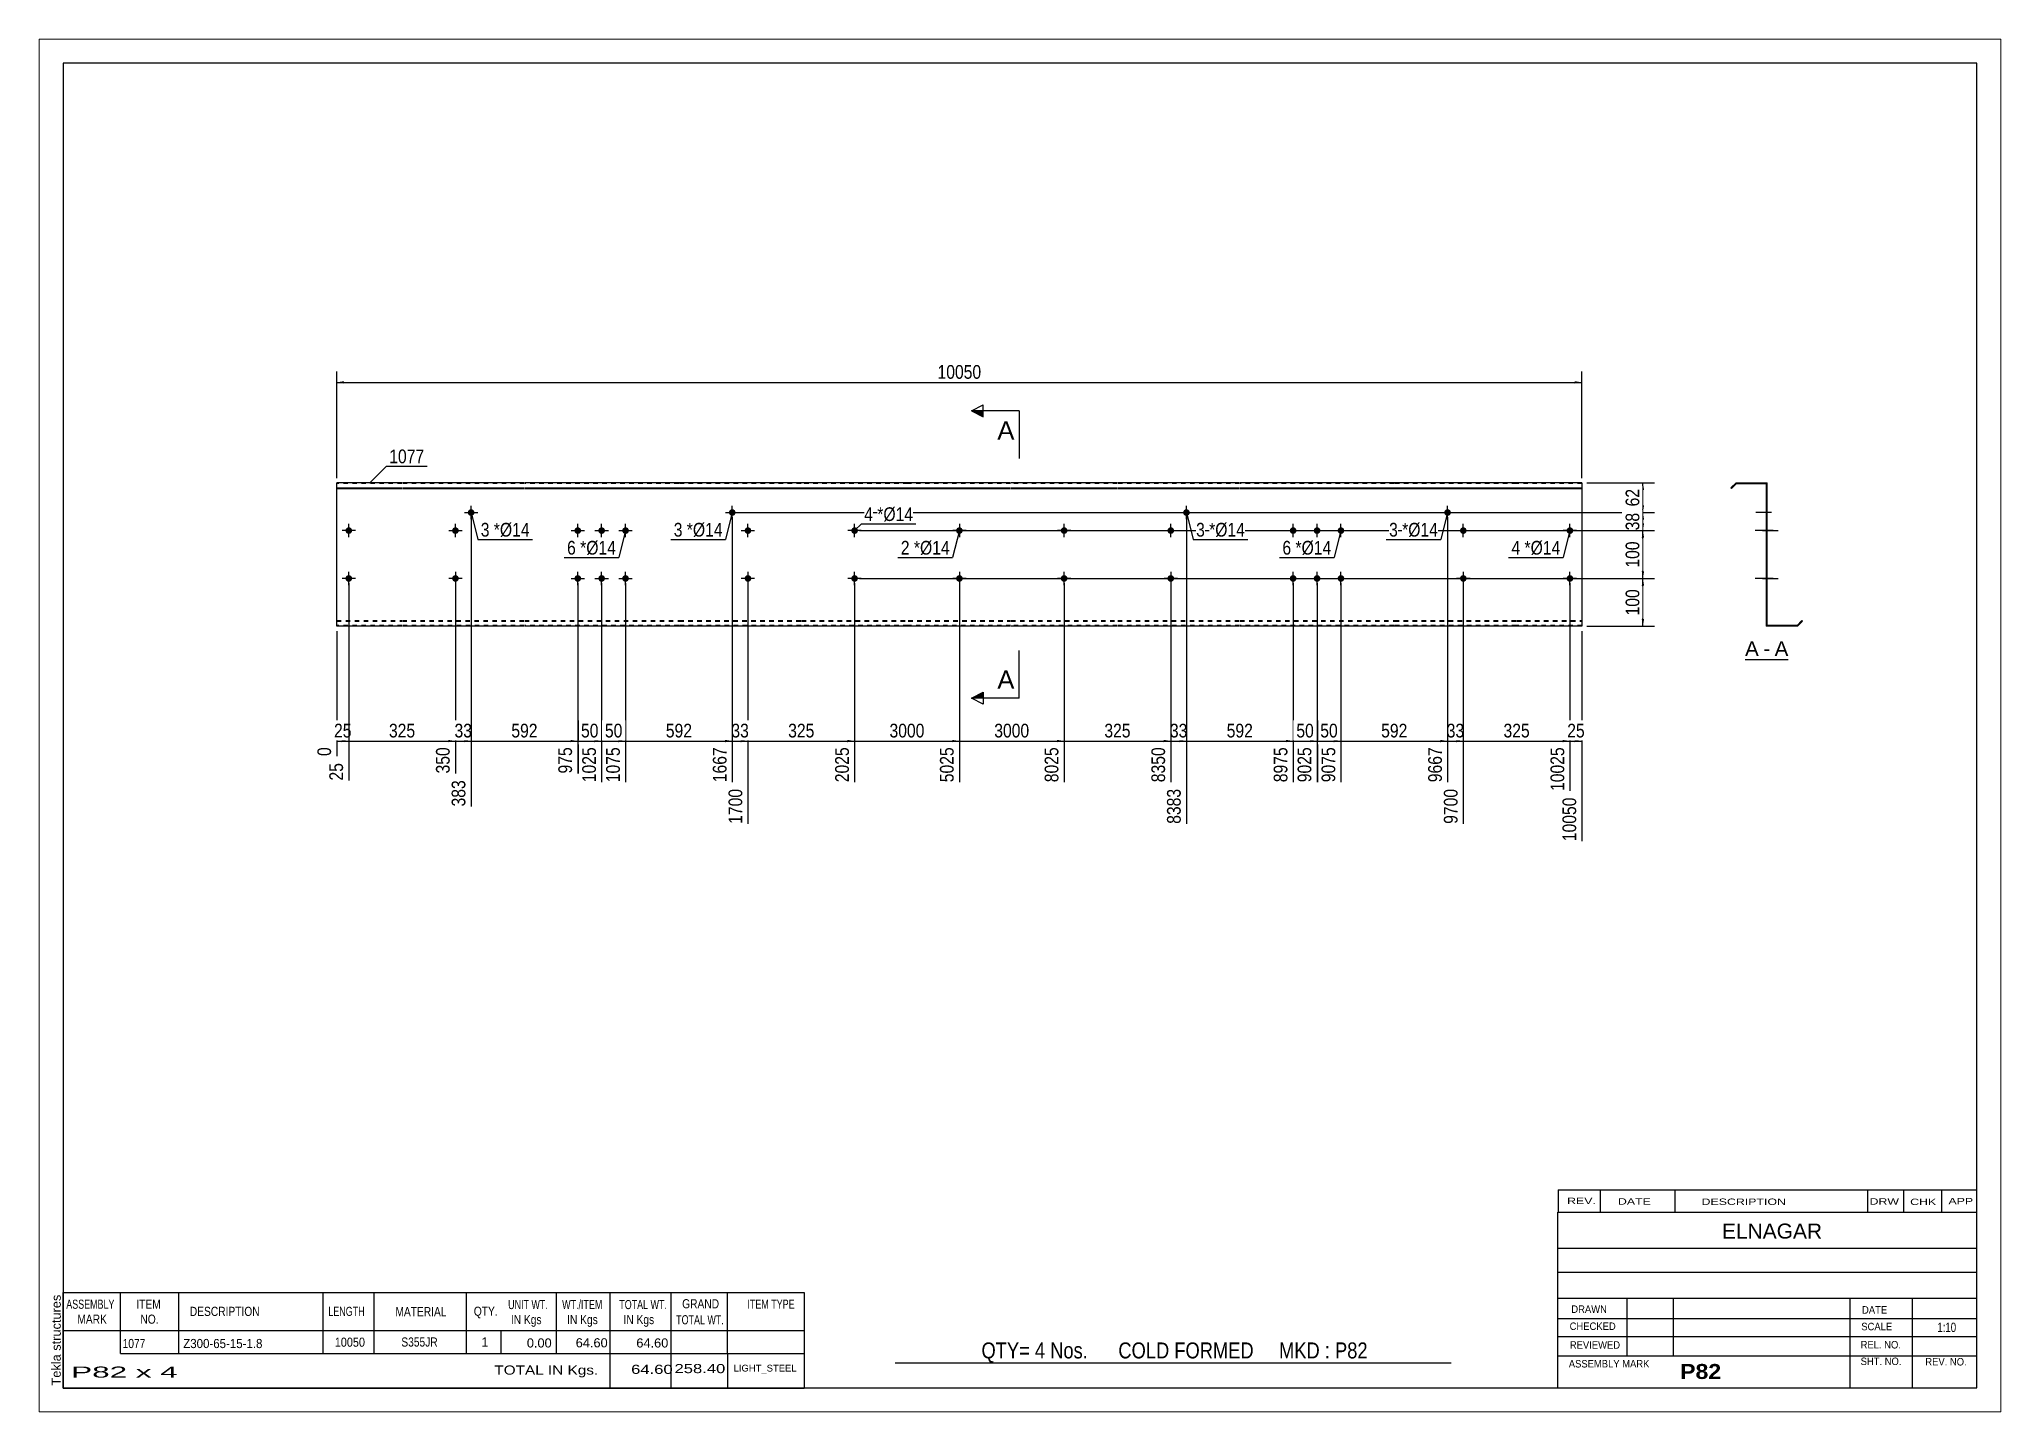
# Paper-space layout 'Layout1' of a CAD drawing. Header units: millimetres. Extents: x 0 to 410, y 0 to 287.
# The model-space entities are those that its viewports show. They can reach past a viewport. Long polylines and large blocks are cut down to what shows.
import ezdxf

# ---------------------------------------------------------------- set-up
doc = ezdxf.new("R2010")
doc.units = ezdxf.units.MM
doc.linetypes.add('DXK_LINE_DOT1', pattern=[1.8814, 0.9407, -0.9407])
doc.layers.add('Viewport layer', color=7, linetype='Continuous', plot=False)
doc.styles.add('Arial', font='ARIAL.TTF', dxfattribs={"height": 0.2})
doc.styles.add('Arial Bold', font='ARIALBD.TTF', dxfattribs={"height": 0.2})
doc.styles.add('Arial Narrow', font='ARIALN.TTF', dxfattribs={"height": 0.2})

# ---------------------------------------------------------------- blocks, each defined once
blk = doc.blocks.new('Unknown-627190324-2023')
at = {"color": 5, "linetype": 'Continuous'}
for p, q in [((342.8, 102.75), (-57.2, 102.75)), ((-57.2, 102.75), (-57.2, -174.25)), ((342.8, -174.25), (342.8, 102.75)), ((-57.2, -174.25), (342.8, -174.25))]:
    blk.add_line(p, q, dxfattribs=at)
at = {"color": 174, "linetype": 'Continuous', "style": 'Arial'}
blk.add_text('Tekla structures', height=1.9102, rotation=90, dxfattribs=at).set_placement((-57.7, -173.75))
blk = doc.blocks.new('Unknown-627190324-12 - 1244')
at = {"color": 7, "linetype": 'Continuous'}
blk.add_line((294.36, -21.95), (303.39, -21.95), dxfattribs=at)
at = {"color": 0, "linetype": 'Continuous'}
blk.add_wipeout([(297.2, -21.2), (297.2, -18), (294.36, -18), (294.36, -21.2)], dxfattribs=at)
blk.add_wipeout([(299.58, -21.2), (299.58, -18), (298.16, -18), (298.16, -21.2)], dxfattribs=at)
at = {"color": 96, "linetype": 'Continuous', "style": 'Arial'}
blk.add_text('A', height=3.06, dxfattribs=at).set_placement((294.36, -21.2))
at = {"color": 0, "linetype": 'Continuous'}
blk.add_wipeout([(303.39, -21.2), (303.39, -18), (300.54, -18), (300.54, -21.2)], dxfattribs=at)
at = {"color": 96, "linetype": 'Continuous', "style": 'Arial'}
for s, p in [('-', (298.16, -21.2)), ('A', (300.54, -21.2))]:
    blk.add_text(s, height=3.06, dxfattribs=at).set_placement(p)
blk = doc.blocks.new('Bolt-627190324-1223 - 1203')
at = {"linetype": 'Continuous'}
blk.add_hatch(color=3, dxfattribs=at).paths.add_polyline_path([(24.09, 5, -1), (25.49, 5, -1)])
at = {"color": 3, "linetype": 'Continuous'}
for p, q in [((23.39, 5), (26.19, 5)), ((24.79, 3.6), (24.79, 6.4))]:
    blk.add_line(p, q, dxfattribs=at)
blk = doc.blocks.new('Part-627190324-1218 - 1203')
at = {"color": 2, "linetype": 'Continuous'}
for p, q in [((0, -15), (0, 15)), ((13.6, 15), (0, 15)), ((0, 13.94), (13.6, 13.94)), ((0, 13.81), (13.6, 13.81)), ((39.17, 15), (13.7, 15)), ((13.7, 13.94), (39.17, 13.94)), ((13.7, 13.81), (39.17, 13.81)), ((71.46, 15), (39.27, 15)), ((39.27, 13.94), (71.46, 13.94)), ((39.27, 13.81), (71.46, 13.81)), ((97.03, 15), (71.56, 15)), ((71.56, 13.94), (97.03, 13.94)), ((71.56, 13.81), (97.03, 13.81)), ((119.33, 15), (97.13, 15)), ((97.13, 13.94), (119.33, 13.94)), ((97.13, 13.81), (119.33, 13.81)), ((140.83, 15), (119.43, 15)), ((119.43, 13.94), (140.83, 13.94)), ((119.43, 13.81), (140.83, 13.81)), ((163.12, 15), (140.93, 15)), ((140.93, 13.94), (163.12, 13.94)), ((140.93, 13.81), (163.12, 13.81)), ((188.69, 15), (163.22, 15)), ((163.22, 13.94), (188.69, 13.94)), ((163.22, 13.81), (188.69, 13.81)), ((220.99, 15), (188.79, 15)), ((188.79, 13.94), (220.99, 13.94)), ((188.79, 13.81), (220.99, 13.81)), ((246.56, 15), (221.09, 15)), ((221.09, 13.94), (246.56, 13.94)), ((221.09, 13.81), (246.56, 13.81)), ((260.25, 15), (246.66, 15)), ((246.66, 13.94), (260.25, 13.94)), ((246.66, 13.81), (260.25, 13.81)), ((260.25, 15), (260.25, -15)), ((13.6, -15), (0, -15)), ((39.17, -15), (13.7, -15)), ((71.46, -15), (39.27, -15)), ((97.03, -15), (71.56, -15)), ((119.33, -15), (97.13, -15)), ((140.83, -15), (119.43, -15)), ((163.12, -15), (140.93, -15)), ((188.69, -15), (163.22, -15)), ((220.99, -15), (188.79, -15)), ((246.56, -15), (221.09, -15)), ((260.25, -15), (246.66, -15))]:
    blk.add_line(p, q, dxfattribs=at)
at = {"color": 7, "linetype": 'DXK_LINE_DOT1'}
for p, q in [((13.6, 14.82), (0, 14.82)), ((39.17, 14.82), (13.7, 14.82)), ((71.46, 14.82), (39.27, 14.82)), ((97.03, 14.82), (71.56, 14.82)), ((119.33, 14.82), (97.13, 14.82)), ((140.83, 14.82), (119.43, 14.82)), ((163.12, 14.82), (140.93, 14.82)), ((188.69, 14.82), (163.22, 14.82)), ((220.99, 14.82), (188.79, 14.82)), ((246.56, 14.82), (221.09, 14.82)), ((260.25, 14.82), (246.66, 14.82)), ((0, -13.81), (13.6, -13.81)), ((0, -13.94), (13.6, -13.94)), ((13.6, -14.82), (0, -14.82)), ((13.7, -13.81), (39.17, -13.81)), ((13.7, -13.94), (39.17, -13.94)), ((39.17, -14.82), (13.7, -14.82)), ((39.27, -13.81), (71.46, -13.81)), ((39.27, -13.94), (71.46, -13.94)), ((71.46, -14.82), (39.27, -14.82)), ((71.56, -13.81), (97.03, -13.81)), ((71.56, -13.94), (97.03, -13.94)), ((97.03, -14.82), (71.56, -14.82)), ((97.13, -13.81), (119.33, -13.81)), ((97.13, -13.94), (119.33, -13.94)), ((119.33, -14.82), (97.13, -14.82)), ((119.43, -13.81), (140.83, -13.81)), ((119.43, -13.94), (140.83, -13.94)), ((140.83, -14.82), (119.43, -14.82)), ((140.93, -13.81), (163.12, -13.81)), ((140.93, -13.94), (163.12, -13.94)), ((163.12, -14.82), (140.93, -14.82)), ((163.22, -13.81), (188.69, -13.81)), ((163.22, -13.94), (188.69, -13.94)), ((188.69, -14.82), (163.22, -14.82)), ((188.79, -13.81), (220.99, -13.81)), ((188.79, -13.94), (220.99, -13.94)), ((220.99, -14.82), (188.79, -14.82)), ((221.09, -13.81), (246.56, -13.81)), ((221.09, -13.94), (246.56, -13.94)), ((246.56, -14.82), (221.09, -14.82)), ((246.66, -13.81), (260.25, -13.81)), ((246.66, -13.94), (260.25, -13.94)), ((260.25, -14.82), (246.66, -14.82))]:
    blk.add_line(p, q, dxfattribs=at)
blk = doc.blocks.new('Bolt-627190324-1219 - 1203')
at = {"linetype": 'Continuous'}
blk.add_hatch(color=3, dxfattribs=at).paths.add_polyline_path([(176.89, 8.78, -1), (178.29, 8.78, -1)])
at = {"color": 3, "linetype": 'Continuous'}
for p, q in [((176.19, 8.78), (178.99, 8.78)), ((177.59, 7.38), (177.59, 10.18))]:
    blk.add_line(p, q, dxfattribs=at)
blk = doc.blocks.new('Bolt-627190324-1220 - 1203')
at = {"linetype": 'Continuous'}
for points in [[(199.19, 5, -1), (200.59, 5, -1)], [(204.19, 5, -1), (205.59, 5, -1)], [(209.19, 5, -1), (210.59, 5, -1)], [(199.19, -5, -1), (200.59, -5, -1)], [(204.19, -5, -1), (205.59, -5, -1)], [(209.19, -5, -1), (210.59, -5, -1)]]:
    blk.add_hatch(color=3, dxfattribs=at).paths.add_polyline_path(points)
at = {"color": 3, "linetype": 'Continuous'}
for p, q in [((198.49, 5), (201.29, 5)), ((199.89, 3.6), (199.89, 6.4)), ((203.49, 5), (206.29, 5)), ((204.89, 3.6), (204.89, 6.4)), ((208.49, 5), (211.29, 5)), ((209.89, 3.6), (209.89, 6.4)), ((199.89, -6.4), (199.89, -3.6)), ((204.89, -6.4), (204.89, -3.6)), ((209.89, -6.4), (209.89, -3.6)), ((198.49, -5), (201.29, -5)), ((203.49, -5), (206.29, -5)), ((208.49, -5), (211.29, -5))]:
    blk.add_line(p, q, dxfattribs=at)
blk = doc.blocks.new('Bolt-627190324-1221 - 1203')
at = {"linetype": 'Continuous'}
blk.add_hatch(color=3, dxfattribs=at).paths.add_polyline_path([(173.62, 5, -1), (175.02, 5, -1)])
at = {"color": 3, "linetype": 'Continuous'}
for p, q in [((172.92, 5), (175.72, 5)), ((174.32, 3.6), (174.32, 6.4))]:
    blk.add_line(p, q, dxfattribs=at)
blk = doc.blocks.new('Bolt-627190324-1222 - 1203')
at = {"linetype": 'Continuous'}
for points in [[(49.66, 5, -1), (51.06, 5, -1)], [(54.66, 5, -1), (56.06, 5, -1)], [(59.66, 5, -1), (61.06, 5, -1)], [(49.66, -5, -1), (51.06, -5, -1)], [(54.66, -5, -1), (56.06, -5, -1)], [(59.66, -5, -1), (61.06, -5, -1)]]:
    blk.add_hatch(color=3, dxfattribs=at).paths.add_polyline_path(points)
at = {"color": 3, "linetype": 'Continuous'}
for p, q in [((48.96, 5), (51.76, 5)), ((50.36, 3.6), (50.36, 6.4)), ((53.96, 5), (56.76, 5)), ((55.36, 3.6), (55.36, 6.4)), ((58.96, 5), (61.76, 5)), ((60.36, 3.6), (60.36, 6.4)), ((50.36, -6.4), (50.36, -3.6)), ((55.36, -6.4), (55.36, -3.6)), ((60.36, -6.4), (60.36, -3.6)), ((48.96, -5), (51.76, -5)), ((53.96, -5), (56.76, -5)), ((58.96, -5), (61.76, -5))]:
    blk.add_line(p, q, dxfattribs=at)
blk = doc.blocks.new('Bolt-627190324-1224 - 1203')
at = {"linetype": 'Continuous'}
blk.add_hatch(color=3, dxfattribs=at).paths.add_polyline_path([(27.37, 8.78, -1), (28.77, 8.78, -1)])
at = {"color": 3, "linetype": 'Continuous'}
for p, q in [((26.67, 8.78), (29.47, 8.78)), ((28.07, 7.38), (28.07, 10.18))]:
    blk.add_line(p, q, dxfattribs=at)
blk = doc.blocks.new('Bolt-627190324-1225 - 1203')
at = {"linetype": 'Continuous'}
for points in [[(130.83, 5, -1), (129.43, 5, -1)], [(130.83, -5, -1), (129.43, -5, -1)]]:
    blk.add_hatch(color=3, dxfattribs=at).paths.add_polyline_path(points)
at = {"color": 3, "linetype": 'Continuous'}
for p, q in [((131.53, 5), (128.73, 5)), ((130.13, 6.4), (130.13, 3.6)), ((130.13, -3.6), (130.13, -6.4)), ((131.53, -5), (128.73, -5))]:
    blk.add_line(p, q, dxfattribs=at)
blk = doc.blocks.new('Bolt-627190324-1226 - 1203')
at = {"linetype": 'Continuous'}
blk.add_hatch(color=3, dxfattribs=at).paths.add_polyline_path([(175.02, -5, -1), (173.62, -5, -1)])
at = {"color": 3, "linetype": 'Continuous'}
for p, q in [((174.32, -3.6), (174.32, -6.4)), ((175.72, -5), (172.92, -5))]:
    blk.add_line(p, q, dxfattribs=at)
blk = doc.blocks.new('Bolt-627190324-1227 - 1203')
at = {"linetype": 'Continuous'}
blk.add_hatch(color=3, dxfattribs=at).paths.add_polyline_path([(231.48, 8.78, -1), (232.88, 8.78, -1)])
at = {"color": 3, "linetype": 'Continuous'}
for p, q in [((230.78, 8.78), (233.58, 8.78)), ((232.18, 7.38), (232.18, 10.18))]:
    blk.add_line(p, q, dxfattribs=at)
blk = doc.blocks.new('Bolt-627190324-1228 - 1203')
at = {"linetype": 'Continuous'}
blk.add_hatch(color=3, dxfattribs=at).paths.add_polyline_path([(234.76, 5, -1), (236.16, 5, -1)])
at = {"color": 3, "linetype": 'Continuous'}
for p, q in [((234.06, 5), (236.86, 5)), ((235.46, 3.6), (235.46, 6.4))]:
    blk.add_line(p, q, dxfattribs=at)
blk = doc.blocks.new('Bolt-627190324-1229 - 1203')
at = {"linetype": 'Continuous'}
blk.add_hatch(color=3, dxfattribs=at).paths.add_polyline_path([(236.16, -5, -1), (234.76, -5, -1)])
at = {"color": 3, "linetype": 'Continuous'}
for p, q in [((235.46, -3.6), (235.46, -6.4)), ((236.86, -5), (234.06, -5))]:
    blk.add_line(p, q, dxfattribs=at)
blk = doc.blocks.new('Bolt-627190324-1230 - 1203')
at = {"linetype": 'Continuous'}
for points in [[(151.32, 5, -1), (152.72, 5, -1)], [(257.05, 5, -1), (258.45, 5, -1)]]:
    blk.add_hatch(color=3, dxfattribs=at).paths.add_polyline_path(points)
at = {"color": 3, "linetype": 'Continuous'}
for p, q in [((153.42, 5), (150.62, 5)), ((152.02, 3.6), (152.02, 6.4)), ((259.15, 5), (256.35, 5)), ((257.75, 3.6), (257.75, 6.4))]:
    blk.add_line(p, q, dxfattribs=at)
blk = doc.blocks.new('Bolt-627190324-1231 - 1203')
at = {"linetype": 'Continuous'}
for points in [[(151.32, -5, -1), (152.72, -5, -1)], [(257.05, -5, -1), (258.45, -5, -1)]]:
    blk.add_hatch(color=3, dxfattribs=at).paths.add_polyline_path(points)
at = {"color": 3, "linetype": 'Continuous'}
for p, q in [((152.02, -6.4), (152.02, -3.6)), ((257.75, -6.4), (257.75, -3.6)), ((153.42, -5), (150.62, -5)), ((259.15, -5), (256.35, -5))]:
    blk.add_line(p, q, dxfattribs=at)
blk = doc.blocks.new('Bolt-627190324-1232 - 1203')
at = {"linetype": 'Continuous'}
blk.add_hatch(color=3, dxfattribs=at).paths.add_polyline_path([(25.49, -5, -1), (24.09, -5, -1)])
at = {"color": 3, "linetype": 'Continuous'}
for p, q in [((24.79, -3.6), (24.79, -6.4)), ((26.19, -5), (23.39, -5))]:
    blk.add_line(p, q, dxfattribs=at)
blk = doc.blocks.new('Bolt-627190324-1233 - 1203')
at = {"linetype": 'Continuous'}
blk.add_hatch(color=3, dxfattribs=at).paths.add_polyline_path([(81.96, 8.78, -1), (83.36, 8.78, -1)])
at = {"color": 3, "linetype": 'Continuous'}
for p, q in [((81.26, 8.78), (84.06, 8.78)), ((82.66, 7.38), (82.66, 10.18))]:
    blk.add_line(p, q, dxfattribs=at)
blk = doc.blocks.new('Bolt-627190324-1234 - 1203')
at = {"linetype": 'Continuous'}
blk.add_hatch(color=3, dxfattribs=at).paths.add_polyline_path([(85.24, 5, -1), (86.64, 5, -1)])
at = {"color": 3, "linetype": 'Continuous'}
for p, q in [((84.54, 5), (87.34, 5)), ((85.94, 3.6), (85.94, 6.4))]:
    blk.add_line(p, q, dxfattribs=at)
blk = doc.blocks.new('Bolt-627190324-1235 - 1203')
at = {"linetype": 'Continuous'}
blk.add_hatch(color=3, dxfattribs=at).paths.add_polyline_path([(86.64, -5, -1), (85.24, -5, -1)])
at = {"color": 3, "linetype": 'Continuous'}
for p, q in [((85.94, -3.6), (85.94, -6.4)), ((87.34, -5), (84.54, -5))]:
    blk.add_line(p, q, dxfattribs=at)
blk = doc.blocks.new('Bolt-627190324-1236 - 1203')
at = {"linetype": 'Continuous'}
for points in [[(1.8, 5, -1), (3.2, 5, -1)], [(107.53, 5, -1), (108.93, 5, -1)]]:
    blk.add_hatch(color=3, dxfattribs=at).paths.add_polyline_path(points)
at = {"color": 3, "linetype": 'Continuous'}
for p, q in [((3.9, 5), (1.1, 5)), ((2.5, 3.6), (2.5, 6.4)), ((109.63, 5), (106.83, 5)), ((108.23, 3.6), (108.23, 6.4))]:
    blk.add_line(p, q, dxfattribs=at)
blk = doc.blocks.new('Bolt-627190324-1237 - 1203')
at = {"linetype": 'Continuous'}
for points in [[(1.8, -5, -1), (3.2, -5, -1)], [(107.53, -5, -1), (108.93, -5, -1)]]:
    blk.add_hatch(color=3, dxfattribs=at).paths.add_polyline_path(points)
at = {"color": 3, "linetype": 'Continuous'}
for p, q in [((2.5, -6.4), (2.5, -3.6)), ((108.23, -6.4), (108.23, -3.6)), ((3.9, -5), (1.1, -5)), ((109.63, -5), (106.83, -5))]:
    blk.add_line(p, q, dxfattribs=at)
blk = doc.blocks.new('Bolt-627190324-1248 - 1244')
at = {"linetype": 'Continuous'}
for points in [[(298.78, 5.7), (298.78, 4.3), (298.96, 4.3), (298.96, 5.7)], [(298.78, 5.7), (298.78, 4.3), (298.96, 4.3), (298.96, 5.7)], [(298.78, 5.7), (298.78, 4.3), (298.96, 4.3), (298.96, 5.7)], [(298.78, -4.3), (298.78, -5.7), (298.96, -5.7), (298.96, -4.3)], [(298.78, -4.3), (298.78, -5.7), (298.96, -5.7), (298.96, -4.3)], [(298.78, -4.3), (298.78, -5.7), (298.96, -5.7), (298.96, -4.3)]]:
    blk.add_hatch(color=3, dxfattribs=at).paths.add_polyline_path(points)
at = {"color": 3, "linetype": 'Continuous'}
for p, q in [((300.26, 5), (296.46, 5)), ((300.26, 5), (296.46, 5)), ((300.26, 5), (296.46, 5)), ((298.96, 5.7), (298.78, 5.7)), ((298.96, 5.7), (298.78, 5.7)), ((298.96, 5.7), (298.78, 5.7)), ((298.96, 4.3), (298.78, 4.3)), ((298.96, 4.3), (298.78, 4.3)), ((298.96, 4.3), (298.78, 4.3)), ((300.26, -5), (296.46, -5)), ((300.26, -5), (296.46, -5)), ((300.26, -5), (296.46, -5)), ((298.96, -4.3), (298.78, -4.3)), ((298.96, -4.3), (298.78, -4.3)), ((298.96, -4.3), (298.78, -4.3)), ((298.96, -5.7), (298.78, -5.7)), ((298.96, -5.7), (298.78, -5.7)), ((298.96, -5.7), (298.78, -5.7))]:
    blk.add_line(p, q, dxfattribs=at)
blk = doc.blocks.new('Bolt-627190324-1264 - 1244')
at = {"linetype": 'Continuous'}
blk.add_hatch(color=3, dxfattribs=at).paths.add_polyline_path([(298.78, 5.7), (298.78, 4.3), (298.96, 4.3), (298.96, 5.7)])
blk.add_hatch(color=3, dxfattribs=at).paths.add_polyline_path([(298.78, 5.7), (298.78, 4.3), (298.96, 4.3), (298.96, 5.7)])
at = {"color": 3, "linetype": 'Continuous'}
for p, q in [((297.98, 5), (301.28, 5)), ((297.98, 5), (301.28, 5)), ((298.78, 5.7), (298.96, 5.7)), ((298.78, 5.7), (298.96, 5.7)), ((298.78, 4.3), (298.96, 4.3)), ((298.78, 4.3), (298.96, 4.3))]:
    blk.add_line(p, q, dxfattribs=at)
blk = doc.blocks.new('Part-627190324-1246 - 1244')
at = {"color": 2, "linetype": 'Continuous'}
for p, q in [((292.46, 15), (291.4, 13.94)), ((291.4, 13.94), (291.53, 13.81)), ((291.53, 13.81), (292.54, 14.82)), ((292.46, 15), (298.96, 15)), ((292.54, 14.82), (298.78, 14.82)), ((298.78, 14.82), (298.78, -15)), ((298.96, -14.82), (298.96, 15)), ((305.28, -15), (298.78, -15)), ((305.21, -14.82), (298.96, -14.82)), ((306.21, -13.81), (305.21, -14.82)), ((305.28, -15), (306.34, -13.94)), ((306.34, -13.94), (306.21, -13.81))]:
    blk.add_line(p, q, dxfattribs=at)
blk = doc.blocks.new('Bolt-627190324-1247 - 1244')
at = {"linetype": 'Continuous'}
blk.add_hatch(color=3, dxfattribs=at).paths.add_polyline_path([(298.78, 9.48), (298.78, 8.08), (298.96, 8.08), (298.96, 9.48)])
at = {"color": 3, "linetype": 'Continuous'}
for p, q in [((299.91, 8.78), (296.61, 8.78)), ((298.96, 9.48), (298.78, 9.48)), ((298.96, 8.08), (298.78, 8.08))]:
    blk.add_line(p, q, dxfattribs=at)
blk = doc.blocks.new('Bolt-627190324-1249 - 1244')
at = {"linetype": 'Continuous'}
blk.add_hatch(color=3, dxfattribs=at).paths.add_polyline_path([(298.78, 5.7), (298.78, 4.3), (298.96, 4.3), (298.96, 5.7)])
at = {"color": 3, "linetype": 'Continuous'}
for p, q in [((299.91, 5), (296.61, 5)), ((298.96, 5.7), (298.78, 5.7)), ((298.96, 4.3), (298.78, 4.3))]:
    blk.add_line(p, q, dxfattribs=at)
blk = doc.blocks.new('Bolt-627190324-1250 - 1244')
at = {"linetype": 'Continuous'}
for points in [[(298.78, 5.7), (298.78, 4.3), (298.96, 4.3), (298.96, 5.7)], [(298.78, 5.7), (298.78, 4.3), (298.96, 4.3), (298.96, 5.7)], [(298.78, 5.7), (298.78, 4.3), (298.96, 4.3), (298.96, 5.7)], [(298.78, -4.3), (298.78, -5.7), (298.96, -5.7), (298.96, -4.3)], [(298.78, -4.3), (298.78, -5.7), (298.96, -5.7), (298.96, -4.3)], [(298.78, -4.3), (298.78, -5.7), (298.96, -5.7), (298.96, -4.3)]]:
    blk.add_hatch(color=3, dxfattribs=at).paths.add_polyline_path(points)
at = {"color": 3, "linetype": 'Continuous'}
for p, q in [((300.26, 5), (296.46, 5)), ((300.26, 5), (296.46, 5)), ((300.26, 5), (296.46, 5)), ((298.96, 5.7), (298.78, 5.7)), ((298.96, 5.7), (298.78, 5.7)), ((298.96, 5.7), (298.78, 5.7)), ((298.96, 4.3), (298.78, 4.3)), ((298.96, 4.3), (298.78, 4.3)), ((298.96, 4.3), (298.78, 4.3)), ((300.26, -5), (296.46, -5)), ((300.26, -5), (296.46, -5)), ((300.26, -5), (296.46, -5)), ((298.96, -4.3), (298.78, -4.3)), ((298.96, -4.3), (298.78, -4.3)), ((298.96, -4.3), (298.78, -4.3)), ((298.96, -5.7), (298.78, -5.7)), ((298.96, -5.7), (298.78, -5.7)), ((298.96, -5.7), (298.78, -5.7))]:
    blk.add_line(p, q, dxfattribs=at)
blk = doc.blocks.new('Bolt-627190324-1251 - 1244')
at = {"linetype": 'Continuous'}
blk.add_hatch(color=3, dxfattribs=at).paths.add_polyline_path([(298.78, 5.7), (298.78, 4.3), (298.96, 4.3), (298.96, 5.7)])
at = {"color": 3, "linetype": 'Continuous'}
for p, q in [((299.91, 5), (296.61, 5)), ((298.96, 5.7), (298.78, 5.7)), ((298.96, 4.3), (298.78, 4.3))]:
    blk.add_line(p, q, dxfattribs=at)
blk = doc.blocks.new('Bolt-627190324-1252 - 1244')
at = {"linetype": 'Continuous'}
blk.add_hatch(color=3, dxfattribs=at).paths.add_polyline_path([(298.78, 9.48), (298.78, 8.08), (298.96, 8.08), (298.96, 9.48)])
at = {"color": 3, "linetype": 'Continuous'}
for p, q in [((299.91, 8.78), (296.61, 8.78)), ((298.96, 9.48), (298.78, 9.48)), ((298.96, 8.08), (298.78, 8.08))]:
    blk.add_line(p, q, dxfattribs=at)
blk = doc.blocks.new('Bolt-627190324-1253 - 1244')
at = {"linetype": 'Continuous'}
for points in [[(298.96, 4.3), (298.96, 5.7), (298.78, 5.7), (298.78, 4.3)], [(298.96, -5.7), (298.96, -4.3), (298.78, -4.3), (298.78, -5.7)]]:
    blk.add_hatch(color=3, dxfattribs=at).paths.add_polyline_path(points)
at = {"color": 3, "linetype": 'Continuous'}
for p, q in [((298.96, 5), (296.78, 5)), ((298.96, 5.7), (298.78, 5.7)), ((298.96, 4.3), (298.78, 4.3)), ((298.96, -5), (296.78, -5)), ((298.96, -4.3), (298.78, -4.3)), ((298.96, -5.7), (298.78, -5.7))]:
    blk.add_line(p, q, dxfattribs=at)
blk = doc.blocks.new('Bolt-627190324-1254 - 1244')
at = {"linetype": 'Continuous'}
blk.add_hatch(color=3, dxfattribs=at).paths.add_polyline_path([(298.96, -5.7), (298.96, -4.3), (298.78, -4.3), (298.78, -5.7)])
at = {"color": 3, "linetype": 'Continuous'}
for p, q in [((298.96, -4.3), (298.78, -4.3)), ((299.76, -5), (298.78, -5)), ((298.96, -5.7), (298.78, -5.7))]:
    blk.add_line(p, q, dxfattribs=at)
blk = doc.blocks.new('Bolt-627190324-1255 - 1244')
at = {"linetype": 'Continuous'}
blk.add_hatch(color=3, dxfattribs=at).paths.add_polyline_path([(298.78, 9.48), (298.78, 8.08), (298.96, 8.08), (298.96, 9.48)])
at = {"color": 3, "linetype": 'Continuous'}
for p, q in [((299.91, 8.78), (296.61, 8.78)), ((298.96, 9.48), (298.78, 9.48)), ((298.96, 8.08), (298.78, 8.08))]:
    blk.add_line(p, q, dxfattribs=at)
blk = doc.blocks.new('Bolt-627190324-1256 - 1244')
at = {"linetype": 'Continuous'}
blk.add_hatch(color=3, dxfattribs=at).paths.add_polyline_path([(298.78, 5.7), (298.78, 4.3), (298.96, 4.3), (298.96, 5.7)])
at = {"color": 3, "linetype": 'Continuous'}
for p, q in [((299.91, 5), (296.61, 5)), ((298.96, 5.7), (298.78, 5.7)), ((298.96, 4.3), (298.78, 4.3))]:
    blk.add_line(p, q, dxfattribs=at)
blk = doc.blocks.new('Bolt-627190324-1257 - 1244')
at = {"linetype": 'Continuous'}
blk.add_hatch(color=3, dxfattribs=at).paths.add_polyline_path([(298.96, -5.7), (298.96, -4.3), (298.78, -4.3), (298.78, -5.7)])
at = {"color": 3, "linetype": 'Continuous'}
for p, q in [((298.96, -4.3), (298.78, -4.3)), ((299.76, -5), (298.78, -5)), ((298.96, -5.7), (298.78, -5.7))]:
    blk.add_line(p, q, dxfattribs=at)
blk = doc.blocks.new('Bolt-627190324-1258 - 1244')
at = {"linetype": 'Continuous'}
blk.add_hatch(color=3, dxfattribs=at).paths.add_polyline_path([(298.78, 5.7), (298.78, 4.3), (298.96, 4.3), (298.96, 5.7)])
blk.add_hatch(color=3, dxfattribs=at).paths.add_polyline_path([(298.78, 5.7), (298.78, 4.3), (298.96, 4.3), (298.96, 5.7)])
at = {"color": 3, "linetype": 'Continuous'}
for p, q in [((297.98, 5), (301.28, 5)), ((297.98, 5), (301.28, 5)), ((298.78, 5.7), (298.96, 5.7)), ((298.78, 5.7), (298.96, 5.7)), ((298.78, 4.3), (298.96, 4.3)), ((298.78, 4.3), (298.96, 4.3))]:
    blk.add_line(p, q, dxfattribs=at)
blk = doc.blocks.new('Bolt-627190324-1259 - 1244')
at = {"linetype": 'Continuous'}
blk.add_hatch(color=3, dxfattribs=at).paths.add_polyline_path([(298.78, -4.3), (298.78, -5.7), (298.96, -5.7), (298.96, -4.3)])
blk.add_hatch(color=3, dxfattribs=at).paths.add_polyline_path([(298.78, -4.3), (298.78, -5.7), (298.96, -5.7), (298.96, -4.3)])
at = {"color": 3, "linetype": 'Continuous'}
for p, q in [((297.98, -5), (301.28, -5)), ((297.98, -5), (301.28, -5)), ((298.78, -4.3), (298.96, -4.3)), ((298.78, -4.3), (298.96, -4.3)), ((298.78, -5.7), (298.96, -5.7)), ((298.78, -5.7), (298.96, -5.7))]:
    blk.add_line(p, q, dxfattribs=at)
blk = doc.blocks.new('Bolt-627190324-1260 - 1244')
at = {"linetype": 'Continuous'}
blk.add_hatch(color=3, dxfattribs=at).paths.add_polyline_path([(298.96, -5.7), (298.96, -4.3), (298.78, -4.3), (298.78, -5.7)])
at = {"color": 3, "linetype": 'Continuous'}
for p, q in [((298.96, -4.3), (298.78, -4.3)), ((299.76, -5), (298.78, -5)), ((298.96, -5.7), (298.78, -5.7))]:
    blk.add_line(p, q, dxfattribs=at)
blk = doc.blocks.new('Bolt-627190324-1261 - 1244')
at = {"linetype": 'Continuous'}
blk.add_hatch(color=3, dxfattribs=at).paths.add_polyline_path([(298.78, 9.48), (298.78, 8.08), (298.96, 8.08), (298.96, 9.48)])
at = {"color": 3, "linetype": 'Continuous'}
for p, q in [((299.91, 8.78), (296.61, 8.78)), ((298.96, 9.48), (298.78, 9.48)), ((298.96, 8.08), (298.78, 8.08))]:
    blk.add_line(p, q, dxfattribs=at)
blk = doc.blocks.new('Bolt-627190324-1262 - 1244')
at = {"linetype": 'Continuous'}
blk.add_hatch(color=3, dxfattribs=at).paths.add_polyline_path([(298.78, 5.7), (298.78, 4.3), (298.96, 4.3), (298.96, 5.7)])
at = {"color": 3, "linetype": 'Continuous'}
for p, q in [((299.91, 5), (296.61, 5)), ((298.96, 5.7), (298.78, 5.7)), ((298.96, 4.3), (298.78, 4.3))]:
    blk.add_line(p, q, dxfattribs=at)
blk = doc.blocks.new('Bolt-627190324-1263 - 1244')
at = {"linetype": 'Continuous'}
blk.add_hatch(color=3, dxfattribs=at).paths.add_polyline_path([(298.96, -5.7), (298.96, -4.3), (298.78, -4.3), (298.78, -5.7)])
at = {"color": 3, "linetype": 'Continuous'}
for p, q in [((298.96, -4.3), (298.78, -4.3)), ((299.76, -5), (298.78, -5)), ((298.96, -5.7), (298.78, -5.7))]:
    blk.add_line(p, q, dxfattribs=at)
blk = doc.blocks.new('Bolt-627190324-1265 - 1244')
at = {"linetype": 'Continuous'}
blk.add_hatch(color=3, dxfattribs=at).paths.add_polyline_path([(298.78, -4.3), (298.78, -5.7), (298.96, -5.7), (298.96, -4.3)])
blk.add_hatch(color=3, dxfattribs=at).paths.add_polyline_path([(298.78, -4.3), (298.78, -5.7), (298.96, -5.7), (298.96, -4.3)])
at = {"color": 3, "linetype": 'Continuous'}
for p, q in [((297.98, -5), (301.28, -5)), ((297.98, -5), (301.28, -5)), ((298.78, -4.3), (298.96, -4.3)), ((298.78, -4.3), (298.96, -4.3)), ((298.78, -5.7), (298.96, -5.7)), ((298.78, -5.7), (298.96, -5.7))]:
    blk.add_line(p, q, dxfattribs=at)
blk = doc.blocks.new('StraightDimension-627190324-1289 - 1203')
at = {"linetype": 'Continuous'}
blk.add_hatch(color=7, dxfattribs=at).paths.add_polyline_path([(176.09, -38.75), (177.59, -39), (176.09, -39.25)])
at = {"color": 7, "linetype": 'Continuous'}
for p, q in [((177.59, 7.78), (177.59, -56.31)), ((174.32, -6), (174.32, -47.61)), ((174.32, -39), (177.59, -39))]:
    blk.add_line(p, q, dxfattribs=at)
at = {"color": 0}
blk.add_wipeout([(178.38, -38.85), (178.38, -34.65), (173.53, -34.65), (173.53, -38.85)], dxfattribs=at)
at = {"color": 0, "linetype": 'Continuous'}
blk.add_wipeout([(176.99, -48.4), (172.79, -48.4), (172.79, -56.91), (176.99, -56.91)], dxfattribs=at)
at = {"color": 3, "style": 'Arial Narrow'}
blk.add_text('33', height=2.863, dxfattribs=at).set_placement((174.13, -38.25))
at = {"color": 3, "linetype": 'Continuous', "style": 'Arial Narrow'}
blk.add_text('8383', height=2.863, rotation=90.0002, dxfattribs=at).set_placement((176.39, -56.31))
blk = doc.blocks.new('StraightDimension-627190324-1284 - 1203')
at = {"linetype": 'Continuous'}
blk.add_hatch(color=7, dxfattribs=at).paths.add_polyline_path([(233.96, -38.75), (235.46, -39), (233.96, -39.25)])
at = {"color": 7, "linetype": 'Continuous'}
for p, q in [((232.18, 7.78), (232.18, -47.61)), ((235.46, -6), (235.46, -56.31)), ((232.18, -39), (235.46, -39))]:
    blk.add_line(p, q, dxfattribs=at)
at = {"color": 0}
blk.add_wipeout([(236.25, -38.85), (236.25, -34.65), (231.39, -34.65), (231.39, -38.85)], dxfattribs=at)
at = {"color": 0, "linetype": 'Continuous'}
blk.add_wipeout([(234.86, -48.4), (230.66, -48.4), (230.66, -56.91), (234.86, -56.91)], dxfattribs=at)
at = {"color": 3, "style": 'Arial Narrow'}
blk.add_text('33', height=2.863, dxfattribs=at).set_placement((231.99, -38.25))
at = {"color": 3, "linetype": 'Continuous', "style": 'Arial Narrow'}
blk.add_text('9700', height=2.863, rotation=90.0002, dxfattribs=at).set_placement((234.26, -56.31))
blk = doc.blocks.new('StraightDimension-627190324-1411 - 1203')
at = {"linetype": 'Continuous'}
for points in [[(1.5, 35.75), (0, 36), (1.5, 36.25)], [(258.75, 36.25), (260.25, 36), (258.75, 35.75)]]:
    blk.add_hatch(color=7, dxfattribs=at).paths.add_polyline_path(points)
at = {"color": 7, "linetype": 'Continuous'}
for p, q in [((0, 16), (0, 38.25)), ((260.25, 16), (260.25, 38.25)), ((0, 36), (260.25, 36))]:
    blk.add_line(p, q, dxfattribs=at)
at = {"color": 0}
blk.add_wipeout([(135.3, 36.15), (135.3, 40.35), (124.96, 40.35), (124.96, 36.15)], dxfattribs=at)
at = {"color": 3, "style": 'Arial Narrow'}
blk.add_text('10050', height=2.863, dxfattribs=at).set_placement((125.56, 36.75))
blk = doc.blocks.new('StraightDimension-627190324-1283 - 1203')
at = {"linetype": 'Continuous'}
blk.add_hatch(color=7, dxfattribs=at).paths.add_polyline_path([(256.25, -38.75), (257.75, -39), (256.25, -39.25)])
at = {"color": 7, "linetype": 'Continuous'}
for p, q in [((235.46, -6), (235.46, -56.31)), ((257.75, -6), (257.75, -49.44)), ((235.46, -39), (257.75, -39))]:
    blk.add_line(p, q, dxfattribs=at)
at = {"color": 0}
blk.add_wipeout([(249.95, -38.85), (249.95, -34.65), (243.26, -34.65), (243.26, -38.85)], dxfattribs=at)
at = {"color": 0, "linetype": 'Continuous'}
blk.add_wipeout([(257.15, -39.7), (252.95, -39.7), (252.95, -50.04), (257.15, -50.04)], dxfattribs=at)
at = {"color": 3, "style": 'Arial Narrow'}
blk.add_text('325', height=2.863, dxfattribs=at).set_placement((243.86, -38.25))
at = {"color": 3, "linetype": 'Continuous', "style": 'Arial Narrow'}
blk.add_text('10025', height=2.863, rotation=90.0002, dxfattribs=at).set_placement((256.55, -49.44))
blk = doc.blocks.new('StraightDimension-627190324-1293 - 1203')
at = {"linetype": 'Continuous'}
blk.add_hatch(color=7, dxfattribs=at).paths.add_polyline_path([(106.73, -38.75), (108.23, -39), (106.73, -39.25)])
at = {"color": 7, "linetype": 'Continuous'}
for p, q in [((85.94, -6), (85.94, -56.31)), ((108.23, -6), (108.23, -47.61)), ((85.94, -39), (108.23, -39))]:
    blk.add_line(p, q, dxfattribs=at)
at = {"color": 0}
blk.add_wipeout([(100.42, -38.85), (100.42, -34.65), (93.74, -34.65), (93.74, -38.85)], dxfattribs=at)
at = {"color": 0, "linetype": 'Continuous'}
blk.add_wipeout([(107.63, -39.7), (103.43, -39.7), (103.43, -48.21), (107.63, -48.21)], dxfattribs=at)
at = {"color": 3, "style": 'Arial Narrow'}
blk.add_text('325', height=2.863, dxfattribs=at).set_placement((94.34, -38.25))
at = {"color": 3, "linetype": 'Continuous', "style": 'Arial Narrow'}
blk.add_text('2025', height=2.863, rotation=90.0002, dxfattribs=at).set_placement((107.03, -47.61))
blk = doc.blocks.new('StraightDimension-627190324-1282 - 1203')
at = {"linetype": 'Continuous'}
blk.add_hatch(color=7, dxfattribs=at).paths.add_polyline_path([(258.75, -38.75), (260.25, -39), (258.75, -39.25)])
at = {"color": 7, "linetype": 'Continuous'}
for p, q in [((257.75, -6), (257.75, -49.44)), ((260.25, -16), (260.25, -59.94)), ((257.75, -39), (260.25, -39))]:
    blk.add_line(p, q, dxfattribs=at)
at = {"color": 0}
blk.add_wipeout([(261.43, -38.85), (261.43, -34.65), (256.58, -34.65), (256.58, -38.85)], dxfattribs=at)
at = {"color": 0, "linetype": 'Continuous'}
blk.add_wipeout([(259.65, -50.2), (255.45, -50.2), (255.45, -60.54), (259.65, -60.54)], dxfattribs=at)
at = {"color": 3, "style": 'Arial Narrow'}
blk.add_text('25', height=2.863, dxfattribs=at).set_placement((257.18, -38.25))
at = {"color": 3, "linetype": 'Continuous', "style": 'Arial Narrow'}
blk.add_text('10050', height=2.863, rotation=90.0002, dxfattribs=at).set_placement((259.05, -59.94))
blk = doc.blocks.new('StraightDimension-627190324-1297 - 1203')
at = {"linetype": 'Continuous'}
blk.add_hatch(color=7, dxfattribs=at).paths.add_polyline_path([(53.86, -38.75), (55.36, -39), (53.86, -39.25)])
at = {"color": 7, "linetype": 'Continuous'}
for p, q in [((50.36, -6), (50.36, -45.78)), ((55.36, -6), (55.36, -47.61)), ((50.36, -39), (55.36, -39))]:
    blk.add_line(p, q, dxfattribs=at)
at = {"color": 0}
blk.add_wipeout([(55.29, -38.85), (55.29, -34.65), (50.44, -34.65), (50.44, -38.85)], dxfattribs=at)
at = {"color": 0, "linetype": 'Continuous'}
blk.add_wipeout([(54.76, -39.7), (50.56, -39.7), (50.56, -48.21), (54.76, -48.21)], dxfattribs=at)
at = {"color": 3, "style": 'Arial Narrow'}
blk.add_text('50', height=2.863, dxfattribs=at).set_placement((51.04, -38.25))
at = {"color": 3, "linetype": 'Continuous', "style": 'Arial Narrow'}
blk.add_text('1025', height=2.863, rotation=90.0002, dxfattribs=at).set_placement((54.16, -47.61))
blk = doc.blocks.new('StraightDimension-627190324-1292 - 1203')
at = {"linetype": 'Continuous'}
blk.add_hatch(color=7, dxfattribs=at).paths.add_polyline_path([(128.63, -38.75), (130.13, -39), (128.63, -39.25)])
at = {"color": 7, "linetype": 'Continuous'}
for p, q in [((108.23, -6), (108.23, -47.61)), ((130.13, -6), (130.13, -47.61)), ((108.23, -39), (130.13, -39))]:
    blk.add_line(p, q, dxfattribs=at)
at = {"color": 0}
blk.add_wipeout([(123.43, -38.85), (123.43, -34.65), (114.92, -34.65), (114.92, -38.85)], dxfattribs=at)
at = {"color": 3, "style": 'Arial Narrow'}
blk.add_text('3000', height=2.863, dxfattribs=at).set_placement((115.52, -38.25))
at = {"color": 0, "linetype": 'Continuous'}
blk.add_wipeout([(129.53, -39.7), (125.33, -39.7), (125.33, -48.21), (129.53, -48.21)], dxfattribs=at)
at = {"color": 3, "linetype": 'Continuous', "style": 'Arial Narrow'}
blk.add_text('5025', height=2.863, rotation=90.0002, dxfattribs=at).set_placement((128.93, -47.61))
blk = doc.blocks.new('StraightDimension-627190324-1291 - 1203')
at = {"linetype": 'Continuous'}
blk.add_hatch(color=7, dxfattribs=at).paths.add_polyline_path([(150.52, -38.75), (152.02, -39), (150.52, -39.25)])
at = {"color": 7, "linetype": 'Continuous'}
for p, q in [((130.13, -6), (130.13, -47.61)), ((152.02, -6), (152.02, -47.61)), ((130.13, -39), (152.02, -39))]:
    blk.add_line(p, q, dxfattribs=at)
at = {"color": 0}
blk.add_wipeout([(145.33, -38.85), (145.33, -34.65), (136.82, -34.65), (136.82, -38.85)], dxfattribs=at)
at = {"color": 3, "style": 'Arial Narrow'}
blk.add_text('3000', height=2.863, dxfattribs=at).set_placement((137.42, -38.25))
at = {"color": 0, "linetype": 'Continuous'}
blk.add_wipeout([(151.42, -39.7), (147.22, -39.7), (147.22, -48.21), (151.42, -48.21)], dxfattribs=at)
at = {"color": 3, "linetype": 'Continuous', "style": 'Arial Narrow'}
blk.add_text('8025', height=2.863, rotation=90.0002, dxfattribs=at).set_placement((150.82, -47.61))
blk = doc.blocks.new('StraightDimension-627190324-1286 - 1203')
at = {"linetype": 'Continuous'}
blk.add_hatch(color=7, dxfattribs=at).paths.add_polyline_path([(208.39, -38.75), (209.89, -39), (208.39, -39.25)])
at = {"color": 7, "linetype": 'Continuous'}
for p, q in [((204.89, -6), (204.89, -47.61)), ((209.89, -6), (209.89, -47.61)), ((204.89, -39), (209.89, -39))]:
    blk.add_line(p, q, dxfattribs=at)
at = {"color": 0}
blk.add_wipeout([(209.82, -38.85), (209.82, -34.65), (204.96, -34.65), (204.96, -38.85)], dxfattribs=at)
at = {"color": 0, "linetype": 'Continuous'}
blk.add_wipeout([(209.29, -39.7), (205.09, -39.7), (205.09, -48.21), (209.29, -48.21)], dxfattribs=at)
at = {"color": 3, "style": 'Arial Narrow'}
blk.add_text('50', height=2.863, dxfattribs=at).set_placement((205.56, -38.25))
at = {"color": 3, "linetype": 'Continuous', "style": 'Arial Narrow'}
blk.add_text('9075', height=2.863, rotation=90.0002, dxfattribs=at).set_placement((208.69, -47.61))
blk = doc.blocks.new('StraightDimension-627190324-1301 - 1203')
at = {"linetype": 'Continuous'}
blk.add_hatch(color=7, dxfattribs=at).paths.add_polyline_path([(1, -38.75), (2.5, -39), (1, -39.25)])
at = {"color": 7, "linetype": 'Continuous'}
for p, q in [((2.5, -6), (2.5, -47.26)), ((0, -16), (0, -42.13)), ((0, -39), (2.5, -39))]:
    blk.add_line(p, q, dxfattribs=at)
at = {"color": 0}
blk.add_wipeout([(3.68, -38.85), (3.68, -34.65), (-1.18, -34.65), (-1.18, -38.85)], dxfattribs=at)
at = {"color": 0, "linetype": 'Continuous'}
blk.add_wipeout([(1.9, -43), (-2.3, -43), (-2.3, -47.86), (1.9, -47.86)], dxfattribs=at)
blk.add_wipeout([(-0.6, -39.7), (-4.8, -39.7), (-4.8, -42.73), (-0.6, -42.73)], dxfattribs=at)
at = {"color": 3, "style": 'Arial Narrow'}
blk.add_text('25', height=2.863, dxfattribs=at).set_placement((-0.58, -38.25))
at = {"color": 3, "linetype": 'Continuous', "style": 'Arial Narrow'}
for s, height, p in [('0', 2.86, (-1.2, -42.13)), ('25', 2.863, (1.3, -47.26))]:
    blk.add_text(s, height=height, rotation=90.0002, dxfattribs=at).set_placement(p)
blk = doc.blocks.new('StraightDimension-627190324-1290 - 1203')
at = {"linetype": 'Continuous'}
blk.add_hatch(color=7, dxfattribs=at).paths.add_polyline_path([(172.82, -38.75), (174.32, -39), (172.82, -39.25)])
at = {"color": 7, "linetype": 'Continuous'}
for p, q in [((152.02, -6), (152.02, -47.61)), ((174.32, -6), (174.32, -47.61)), ((152.02, -39), (174.32, -39))]:
    blk.add_line(p, q, dxfattribs=at)
at = {"color": 0}
blk.add_wipeout([(166.51, -38.85), (166.51, -34.65), (159.83, -34.65), (159.83, -38.85)], dxfattribs=at)
at = {"color": 0, "linetype": 'Continuous'}
blk.add_wipeout([(173.72, -39.7), (169.52, -39.7), (169.52, -48.21), (173.72, -48.21)], dxfattribs=at)
at = {"color": 3, "style": 'Arial Narrow'}
blk.add_text('325', height=2.863, dxfattribs=at).set_placement((160.43, -38.25))
at = {"color": 3, "linetype": 'Continuous', "style": 'Arial Narrow'}
blk.add_text('8350', height=2.863, rotation=90.0002, dxfattribs=at).set_placement((173.12, -47.61))
blk = doc.blocks.new('StraightDimension-627190324-1300 - 1203')
at = {"linetype": 'Continuous'}
blk.add_hatch(color=7, dxfattribs=at).paths.add_polyline_path([(23.29, -38.75), (24.79, -39), (23.29, -39.25)])
at = {"color": 7, "linetype": 'Continuous'}
for p, q in [((2.5, -6), (2.5, -47.26)), ((24.79, -6), (24.79, -45.78)), ((2.5, -39), (24.79, -39))]:
    blk.add_line(p, q, dxfattribs=at)
at = {"color": 0}
blk.add_wipeout([(16.99, -38.85), (16.99, -34.65), (10.3, -34.65), (10.3, -38.85)], dxfattribs=at)
at = {"color": 0, "linetype": 'Continuous'}
blk.add_wipeout([(24.19, -39.7), (19.99, -39.7), (19.99, -46.38), (24.19, -46.38)], dxfattribs=at)
at = {"color": 3, "style": 'Arial Narrow'}
blk.add_text('325', height=2.863, dxfattribs=at).set_placement((10.9, -38.25))
at = {"color": 3, "linetype": 'Continuous', "style": 'Arial Narrow'}
blk.add_text('350', height=2.863, rotation=90.0002, dxfattribs=at).set_placement((23.59, -45.78))
blk = doc.blocks.new('StraightDimension-627190324-1299 - 1203')
at = {"linetype": 'Continuous'}
blk.add_hatch(color=7, dxfattribs=at).paths.add_polyline_path([(26.57, -38.75), (28.07, -39), (26.57, -39.25)])
at = {"color": 7, "linetype": 'Continuous'}
for p, q in [((28.07, 7.78), (28.07, -52.68)), ((24.79, -6), (24.79, -45.78)), ((24.79, -39), (28.07, -39))]:
    blk.add_line(p, q, dxfattribs=at)
at = {"color": 0}
blk.add_wipeout([(28.86, -38.85), (28.86, -34.65), (24, -34.65), (24, -38.85)], dxfattribs=at)
at = {"color": 0, "linetype": 'Continuous'}
blk.add_wipeout([(27.47, -46.6), (23.27, -46.6), (23.27, -53.28), (27.47, -53.28)], dxfattribs=at)
at = {"color": 3, "style": 'Arial Narrow'}
blk.add_text('33', height=2.863, dxfattribs=at).set_placement((24.6, -38.25))
at = {"color": 3, "linetype": 'Continuous', "style": 'Arial Narrow'}
blk.add_text('383', height=2.863, rotation=90.0002, dxfattribs=at).set_placement((26.87, -52.68))
blk = doc.blocks.new('StraightDimension-627190324-1294 - 1203')
at = {"linetype": 'Continuous'}
blk.add_hatch(color=7, dxfattribs=at).paths.add_polyline_path([(84.44, -38.75), (85.94, -39), (84.44, -39.25)])
at = {"color": 7, "linetype": 'Continuous'}
for p, q in [((82.66, 7.78), (82.66, -47.61)), ((85.94, -6), (85.94, -56.31)), ((82.66, -39), (85.94, -39))]:
    blk.add_line(p, q, dxfattribs=at)
at = {"color": 0}
blk.add_wipeout([(86.73, -38.85), (86.73, -34.65), (81.87, -34.65), (81.87, -38.85)], dxfattribs=at)
at = {"color": 0, "linetype": 'Continuous'}
blk.add_wipeout([(85.34, -48.4), (81.14, -48.4), (81.14, -56.91), (85.34, -56.91)], dxfattribs=at)
at = {"color": 3, "style": 'Arial Narrow'}
blk.add_text('33', height=2.863, dxfattribs=at).set_placement((82.47, -38.25))
at = {"color": 3, "linetype": 'Continuous', "style": 'Arial Narrow'}
blk.add_text('1700', height=2.863, rotation=90.0002, dxfattribs=at).set_placement((84.74, -56.31))
blk = doc.blocks.new('StraightDimension-627190324-1288 - 1203')
at = {"linetype": 'Continuous'}
blk.add_hatch(color=7, dxfattribs=at).paths.add_polyline_path([(198.39, -38.75), (199.89, -39), (198.39, -39.25)])
at = {"color": 7, "linetype": 'Continuous'}
for p, q in [((177.59, 7.78), (177.59, -56.31)), ((199.89, -6), (199.89, -47.61)), ((177.59, -39), (199.89, -39))]:
    blk.add_line(p, q, dxfattribs=at)
at = {"color": 0}
blk.add_wipeout([(192.08, -38.85), (192.08, -34.65), (185.4, -34.65), (185.4, -38.85)], dxfattribs=at)
at = {"color": 0, "linetype": 'Continuous'}
blk.add_wipeout([(199.29, -39.7), (195.09, -39.7), (195.09, -48.21), (199.29, -48.21)], dxfattribs=at)
at = {"color": 3, "style": 'Arial Narrow'}
blk.add_text('592', height=2.863, dxfattribs=at).set_placement((186, -38.25))
at = {"color": 3, "linetype": 'Continuous', "style": 'Arial Narrow'}
blk.add_text('8975', height=2.863, rotation=90.0002, dxfattribs=at).set_placement((198.69, -47.61))
blk = doc.blocks.new('StraightDimension-627190324-1298 - 1203')
at = {"linetype": 'Continuous'}
blk.add_hatch(color=7, dxfattribs=at).paths.add_polyline_path([(48.86, -38.75), (50.36, -39), (48.86, -39.25)])
at = {"color": 7, "linetype": 'Continuous'}
for p, q in [((28.07, 7.78), (28.07, -52.68)), ((50.36, -6), (50.36, -45.78)), ((28.07, -39), (50.36, -39))]:
    blk.add_line(p, q, dxfattribs=at)
at = {"color": 0}
blk.add_wipeout([(42.56, -38.85), (42.56, -34.65), (35.88, -34.65), (35.88, -38.85)], dxfattribs=at)
at = {"color": 0, "linetype": 'Continuous'}
blk.add_wipeout([(49.76, -39.7), (45.56, -39.7), (45.56, -46.38), (49.76, -46.38)], dxfattribs=at)
at = {"color": 3, "style": 'Arial Narrow'}
blk.add_text('592', height=2.863, dxfattribs=at).set_placement((36.48, -38.25))
at = {"color": 3, "linetype": 'Continuous', "style": 'Arial Narrow'}
blk.add_text('975', height=2.863, rotation=90.0002, dxfattribs=at).set_placement((49.16, -45.78))
blk = doc.blocks.new('StraightDimension-627190324-1382 - 1203')
at = {"linetype": 'Continuous'}
for points in [[(272.75, -6.5), (273, -5), (273.25, -6.5)], [(273.25, -13.5), (273, -15), (272.75, -13.5)]]:
    blk.add_hatch(color=7, dxfattribs=at).paths.add_polyline_path(points)
at = {"color": 7, "linetype": 'Continuous'}
for p, q in [((109.23, -5), (275.4, -5)), ((273, -15), (273, -5)), ((261.25, -15), (275.4, -15))]:
    blk.add_line(p, q, dxfattribs=at)
at = {"color": 0}
blk.add_wipeout([(272.85, -6.66), (268.65, -6.66), (268.65, -13.34), (272.85, -13.34)], dxfattribs=at)
at = {"color": 3, "style": 'Arial Narrow'}
blk.add_text('100', height=2.863, rotation=90.0002, dxfattribs=at).set_placement((272.25, -12.74))
blk = doc.blocks.new('StraightDimension-627190324-1285 - 1203')
at = {"linetype": 'Continuous'}
blk.add_hatch(color=7, dxfattribs=at).paths.add_polyline_path([(230.68, -38.75), (232.18, -39), (230.68, -39.25)])
at = {"color": 7, "linetype": 'Continuous'}
for p, q in [((232.18, 7.78), (232.18, -47.61)), ((209.89, -6), (209.89, -47.61)), ((209.89, -39), (232.18, -39))]:
    blk.add_line(p, q, dxfattribs=at)
at = {"color": 0}
blk.add_wipeout([(224.38, -38.85), (224.38, -34.65), (217.69, -34.65), (217.69, -38.85)], dxfattribs=at)
at = {"color": 0, "linetype": 'Continuous'}
blk.add_wipeout([(231.58, -39.7), (227.38, -39.7), (227.38, -48.21), (231.58, -48.21)], dxfattribs=at)
at = {"color": 3, "style": 'Arial Narrow'}
blk.add_text('592', height=2.863, dxfattribs=at).set_placement((218.29, -38.25))
at = {"color": 3, "linetype": 'Continuous', "style": 'Arial Narrow'}
blk.add_text('9667', height=2.863, rotation=90.0002, dxfattribs=at).set_placement((230.98, -47.61))
blk = doc.blocks.new('StraightDimension-627190324-1287 - 1203')
at = {"linetype": 'Continuous'}
blk.add_hatch(color=7, dxfattribs=at).paths.add_polyline_path([(203.39, -38.75), (204.89, -39), (203.39, -39.25)])
at = {"color": 7, "linetype": 'Continuous'}
for p, q in [((199.89, -6), (199.89, -47.61)), ((204.89, -6), (204.89, -47.61)), ((199.89, -39), (204.89, -39))]:
    blk.add_line(p, q, dxfattribs=at)
at = {"color": 0}
blk.add_wipeout([(204.82, -38.85), (204.82, -34.65), (199.96, -34.65), (199.96, -38.85)], dxfattribs=at)
at = {"color": 0, "linetype": 'Continuous'}
blk.add_wipeout([(204.29, -39.7), (200.09, -39.7), (200.09, -48.21), (204.29, -48.21)], dxfattribs=at)
at = {"color": 3, "style": 'Arial Narrow'}
blk.add_text('50', height=2.863, dxfattribs=at).set_placement((200.56, -38.25))
at = {"color": 3, "linetype": 'Continuous', "style": 'Arial Narrow'}
blk.add_text('9025', height=2.863, rotation=90.0002, dxfattribs=at).set_placement((203.69, -47.61))
blk = doc.blocks.new('StraightDimension-627190324-1295 - 1203')
at = {"linetype": 'Continuous'}
blk.add_hatch(color=7, dxfattribs=at).paths.add_polyline_path([(81.16, -38.75), (82.66, -39), (81.16, -39.25)])
at = {"color": 7, "linetype": 'Continuous'}
for p, q in [((82.66, 7.78), (82.66, -47.61)), ((60.36, -6), (60.36, -47.61)), ((60.36, -39), (82.66, -39))]:
    blk.add_line(p, q, dxfattribs=at)
at = {"color": 0}
blk.add_wipeout([(74.85, -38.85), (74.85, -34.65), (68.17, -34.65), (68.17, -38.85)], dxfattribs=at)
at = {"color": 0, "linetype": 'Continuous'}
blk.add_wipeout([(82.06, -39.7), (77.86, -39.7), (77.86, -48.21), (82.06, -48.21)], dxfattribs=at)
at = {"color": 3, "style": 'Arial Narrow'}
blk.add_text('592', height=2.863, dxfattribs=at).set_placement((68.77, -38.25))
at = {"color": 3, "linetype": 'Continuous', "style": 'Arial Narrow'}
blk.add_text('1667', height=2.863, rotation=90.0002, dxfattribs=at).set_placement((81.46, -47.61))
blk = doc.blocks.new('StraightDimension-627190324-1296 - 1203')
at = {"linetype": 'Continuous'}
blk.add_hatch(color=7, dxfattribs=at).paths.add_polyline_path([(58.86, -38.75), (60.36, -39), (58.86, -39.25)])
at = {"color": 7, "linetype": 'Continuous'}
for p, q in [((55.36, -6), (55.36, -47.61)), ((60.36, -6), (60.36, -47.61)), ((55.36, -39), (60.36, -39))]:
    blk.add_line(p, q, dxfattribs=at)
at = {"color": 0}
blk.add_wipeout([(60.29, -38.85), (60.29, -34.65), (55.44, -34.65), (55.44, -38.85)], dxfattribs=at)
at = {"color": 0, "linetype": 'Continuous'}
blk.add_wipeout([(59.76, -39.7), (55.56, -39.7), (55.56, -48.21), (59.76, -48.21)], dxfattribs=at)
at = {"color": 3, "style": 'Arial Narrow'}
blk.add_text('50', height=2.863, dxfattribs=at).set_placement((56.04, -38.25))
at = {"color": 3, "linetype": 'Continuous', "style": 'Arial Narrow'}
blk.add_text('1075', height=2.863, rotation=90.0002, dxfattribs=at).set_placement((59.16, -47.61))
blk = doc.blocks.new('StraightDimension-627190324-1379 - 1203')
at = {"linetype": 'Continuous'}
for points in [[(272.75, 13.5), (273, 15), (273.25, 13.5)], [(273.25, 10.28), (273, 8.78), (272.75, 10.28)]]:
    blk.add_hatch(color=7, dxfattribs=at).paths.add_polyline_path(points)
at = {"color": 7, "linetype": 'Continuous'}
for p, q in [((261.25, 15), (275.4, 15)), ((273, 8.78), (273, 15)), ((83.66, 8.78), (275.4, 8.78))]:
    blk.add_line(p, q, dxfattribs=at)
at = {"color": 0}
blk.add_wipeout([(272.85, 14.32), (268.65, 14.32), (268.65, 9.46), (272.85, 9.46)], dxfattribs=at)
at = {"color": 3, "style": 'Arial Narrow'}
blk.add_text('62', height=2.863, rotation=90.0002, dxfattribs=at).set_placement((272.25, 10.06))
blk = doc.blocks.new('StraightDimension-627190324-1380 - 1203')
at = {"linetype": 'Continuous'}
for points in [[(272.75, 7.28), (273, 8.78), (273.25, 7.28)], [(273.25, 6.5), (273, 5), (272.75, 6.5)]]:
    blk.add_hatch(color=7, dxfattribs=at).paths.add_polyline_path(points)
at = {"color": 7, "linetype": 'Continuous'}
for p, q in [((83.66, 8.78), (275.4, 8.78)), ((273, 5), (273, 8.78)), ((109.23, 5), (275.4, 5))]:
    blk.add_line(p, q, dxfattribs=at)
at = {"color": 0}
blk.add_wipeout([(272.85, 9.32), (268.65, 9.32), (268.65, 4.46), (272.85, 4.46)], dxfattribs=at)
at = {"color": 3, "style": 'Arial Narrow'}
blk.add_text('38', height=2.863, rotation=90.0002, dxfattribs=at).set_placement((272.25, 5.06))
blk = doc.blocks.new('StraightDimension-627190324-1381 - 1203')
at = {"linetype": 'Continuous'}
for points in [[(272.75, 3.5), (273, 5), (273.25, 3.5)], [(273.25, -3.5), (273, -5), (272.75, -3.5)]]:
    blk.add_hatch(color=7, dxfattribs=at).paths.add_polyline_path(points)
at = {"color": 7, "linetype": 'Continuous'}
for p, q in [((109.23, 5), (275.4, 5)), ((273, -5), (273, 5)), ((109.23, -5), (275.4, -5))]:
    blk.add_line(p, q, dxfattribs=at)
at = {"color": 0}
blk.add_wipeout([(272.85, 3.34), (268.65, 3.34), (268.65, -3.34), (272.85, -3.34)], dxfattribs=at)
at = {"color": 3, "style": 'Arial Narrow'}
blk.add_text('100', height=2.863, rotation=90.0002, dxfattribs=at).set_placement((272.25, -2.74))
blk = doc.blocks.new('CBS_BOM-627190324-2094')
at = {"color": 7, "linetype": 'Continuous'}
for p, q in [((-57.23, -162.28), (-57.23, -154.28)), ((-57.23, -154.28), (97.69, -154.28)), ((-45.23, -162.28), (-45.23, -154.28)), ((-33.04, -162.28), (-33.04, -154.28)), ((-2.88, -162.28), (-2.88, -154.28)), ((7.8, -162.28), (7.8, -154.28)), ((27.12, -162.28), (27.12, -154.28)), ((45.92, -162.28), (45.92, -154.28)), ((57.13, -162.28), (57.13, -154.28)), ((69.92, -162.28), (69.92, -154.28)), ((81.67, -162.28), (81.67, -154.28)), ((97.69, -154.29), (97.69, -162.27)), ((-57.23, -162.28), (97.69, -162.28)), ((-57.23, -167.08), (-57.23, -162.28)), ((-45.23, -167.08), (-45.23, -162.28)), ((-33.04, -167.08), (-33.04, -162.28)), ((-2.88, -167.08), (-2.88, -162.28)), ((7.8, -167.08), (7.8, -162.28)), ((27.12, -167.08), (27.12, -162.28)), ((34.38, -167.08), (34.38, -162.28)), ((45.92, -167.08), (45.92, -162.28)), ((57.13, -167.08), (57.13, -162.28)), ((69.92, -167.08), (69.92, -162.28)), ((81.69, -167.08), (81.69, -162.28)), ((97.69, -162.28), (97.69, -167.08)), ((-57.23, -174.28), (-57.23, -167.1)), ((-45.23, -167.08), (97.69, -167.08)), ((57.13, -174.28), (57.13, -167.1)), ((69.92, -174.28), (69.92, -167.1)), ((81.73, -174.28), (81.73, -167.1)), ((97.69, -167.08), (97.69, -174.28)), ((-57.23, -174.28), (97.69, -174.28))]:
    blk.add_line(p, q, dxfattribs=at)
at = {"color": 3, "linetype": 'Continuous', "style": 'Arial'}
for s, height, width, p in [('ASSEMBLY', 1.91, 0.7, (-56.55, -157.71)), ('ITEM', 1.91, 0.8, (-41.9, -157.71)), ('WT./ITEM', 1.91, 0.7, (47.1, -157.78)), ('GRAND', 1.91, 0.8, (72.19, -157.62)), ('ITEM TYPE', 1.91, 0.7, (85.83, -157.7)), ('MARK', 1.91, 0.8, (-54.23, -160.84)), ('NO.', 1.91, 0.8, (-41.05, -160.84)), ('DESCRIPTION', 1.9102, 0.8, (-30.72, -159.21)), ('LENGTH', 1.91, 0.7, (-1.77, -159.21)), ('MATERIAL', 1.91, 0.8, (12.25, -159.26)), ('QTY.', 1.91, 0.8, (28.64, -159.18)), ('UNIT WT.', 1.91, 0.7, (35.81, -157.78)), ('IN Kgs', 1.91, 0.8, (36.39, -160.92)), ('IN Kgs', 1.91, 0.8, (48.14, -160.92)), ('TOTAL WT.', 1.91, 0.7, (59.04, -157.78)), ('IN Kgs', 1.91, 0.8, (59.93, -160.92)), ('TOTAL WT.', 1.91, 0.7, (70.93, -160.96))]:
    blk.add_text(s, height=height, dxfattribs=dict(at, width=width)).set_placement(p)
at = {"color": 7, "linetype": 'Continuous', "style": 'Arial'}
for s, height, width, p in [('1077', 1.91, 0.8, (-44.77, -165.93)), ('Z300-65-15-1.8', 1.9102, 0.9, (-32.1, -165.93)), ('10050', 1.91, 0.85, (-0.42, -165.65)), ('S355JR', 1.91, 0.8, (13.49, -165.62))]:
    blk.add_text(s, height=height, dxfattribs=dict(at, width=width)).set_placement(p)
for s, p in [('1', (30.21, -165.62)), ('0.00', (39.72, -165.81)), ('64.60', (49.94, -165.78)), ('64.60', (62.61, -165.81))]:
    blk.add_text(s, height=1.91, dxfattribs=at).set_placement(p)
at = {"color": 6, "linetype": 'Continuous', "style": 'Arial'}
for s, height, width, p in [('P82 x 4', 2.292, 2.05, (-55.51, -172.09)), ('TOTAL IN Kgs.', 1.9102, 1.2, (32.93, -171.48)), ('64.60', 1.91, 1.3, (61.52, -171.33)), ('258.40', 1.91, 1.3, (70.59, -171.17))]:
    blk.add_text(s, height=height, dxfattribs=dict(at, width=width)).set_placement(p)
blk.add_text('LIGHT_STEEL', height=1.4135, dxfattribs=at).set_placement((82.94, -170.83))
blk = doc.blocks.new('CBS_CALLOFF-627190324-2095')
at = {"color": 7, "linetype": 'Continuous'}
blk.add_line((116.68, -168.98), (232.91, -169), dxfattribs=at)
at = {"color": 3, "linetype": 'Continuous', "style": 'Arial Narrow'}
blk.add_text('QTY= 4 Nos.      COLD FORMED     MKD : P82', height=3.3405, dxfattribs=at).set_placement((134.75, -168.09))
blk = doc.blocks.new('CBS_NAME_BLOG-627190324-2096')
at = {"color": 7, "linetype": 'Continuous'}
for p, q in [((255.21, -137.5), (342.73, -137.5)), ((255.21, -174.21), (255.21, -137.5)), ((255.21, -145.04), (342.73, -145.04)), ((255.28, -150.09), (342.8, -150.09)), ((255.21, -155.46), (342.73, -155.46)), ((269.73, -167.57), (269.73, -155.47)), ((279.42, -167.54), (279.42, -155.47)), ((316.33, -174.21), (316.33, -155.48)), ((329.38, -174.21), (329.38, -155.47)), ((255.22, -159.76), (342.8, -159.74)), ((255.21, -163.51), (342.73, -163.51)), ((255.21, -167.55), (342.73, -167.55)), ((255.21, -174.25), (342.8, -174.25))]:
    blk.add_line(p, q, dxfattribs=at)
at = {"color": 3, "linetype": 'Continuous', "style": 'Arial'}
blk.add_text('ELNAGAR', height=3.133, dxfattribs=at).set_placement((289.53, -143.03))
at = {"color": 3, "linetype": 'Continuous'}
for s, height, style, width, p in [('DRAWN', 1.566, 'Arial', 0.9, (258.04, -158.57)), ('DATE', 1.566, 'Arial', 0.9, (318.8, -158.73)), ('CHECKED', 1.566, 'Arial', 0.9, (257.69, -162.14)), ('SCALE', 1.566, 'Arial', 0.9, (318.65, -162.21)), ('1:10', 1.957, 'Arial Narrow', 0.9, (334.54, -162.57)), ('REVIEWED', 1.566, 'Arial', 0.9, (257.73, -166.06)), ('SHT. NO.', 1.566, 'Arial', 0.9, (318.51, -169.48)), ('REL. NO.', 1.566, 'Arial', 0.9, (318.51, -166.01)), ('REV. NO.', 1.566, 'Arial', 0.9, (332.03, -169.57)), ('ASSEMBLY MARK', 1.5663, 'Arial', 0.9, (257.51, -169.99)), ('P82', 3.131, 'Arial Bold', 1.1, (280.79, -172.39))]:
    blk.add_text(s, height=height, dxfattribs=dict(at, style=style, width=width)).set_placement(p)
blk = doc.blocks.new('CBS_REVISION-627190324-2097')
at = {"color": 7, "linetype": 'Continuous'}
for p, q in [((255.29, -132.87), (342.79, -132.87)), ((255.29, -132.87), (255.29, -137.5)), ((264.09, -132.87), (264.09, -137.5)), ((279.68, -132.87), (279.68, -137.44)), ((319.94, -132.87), (319.94, -137.5)), ((327.48, -132.87), (327.48, -137.5)), ((335.43, -132.87), (335.43, -137.5)), ((255.29, -137.5), (342.79, -137.5))]:
    blk.add_line(p, q, dxfattribs=at)
at = {"color": 7, "style": 'Arial Narrow', "width": 1.7}
for s, height, p in [('REV.', 1.326, (257.15, -135.82)), ('DATE', 1.326, (267.78, -135.94)), ('DESCRIPTION', 1.3257, (285.26, -135.99)), ('DRW', 1.326, (320.37, -135.93)), ('CHK', 1.326, (328.86, -136.02)), ('APP', 1.326, (336.86, -135.87))]:
    blk.add_text(s, height=height, dxfattribs=at).set_placement(p)
blk = doc.blocks.new('Mark-627190324-1414 - 1203')
at = {"color": 0}
blk.add_wipeout([(18.27, 19.09), (18.27, 22.09), (10.96, 22.09), (10.96, 19.09)], dxfattribs=at)
blk.add_wipeout([(18.27, 19.09), (18.27, 22.09), (10.96, 22.09), (10.96, 19.09)], dxfattribs=at)
at = {"color": 7, "linetype": 'Continuous'}
for p, q in [((6.82, 14.95), (10.36, 18.49)), ((10.36, 18.49), (18.87, 18.49))]:
    blk.add_line(p, q, dxfattribs=at)
at = {"color": 3, "style": 'Arial Narrow'}
blk.add_text('1077', height=2.863, dxfattribs=at).set_placement((10.96, 19.09))
blk = doc.blocks.new('SectionMark-627190324-1280 - 1203')
at = {"linetype": 'Continuous'}
for points in [[(135.13, 30.05), (135.13, 28.8), (132.63, 30.05)], [(135.13, -28.8), (135.13, -30.05), (132.63, -30.05)]]:
    blk.add_hatch(color=30, dxfattribs=at).paths.add_polyline_path(points)
at = {"color": 30, "linetype": 'Continuous'}
for p, q in [((132.63, 30.05), (135.13, 31.3)), ((132.63, 30.05), (135.13, 28.8)), ((135.13, 28.8), (135.13, 31.3)), ((132.63, -30.05), (135.13, -28.8)), ((135.13, -31.3), (132.63, -30.05)), ((135.13, -28.8), (135.13, -31.3))]:
    blk.add_line(p, q, dxfattribs=at)
at = {"color": 0, "linetype": 'Continuous'}
for points in [[(141.63, 24.05), (141.63, 28.05), (138.07, 28.05), (138.07, 24.05)], [(141.63, -28.05), (141.63, -24.05), (138.07, -24.05), (138.07, -28.05)]]:
    blk.add_wipeout(points, dxfattribs=at)
at = {"color": 30, "linetype": 'Continuous'}
for p, q in [((142.63, 30.05), (132.63, 30.05)), ((142.63, 30.05), (142.63, 20.05)), ((142.63, -30.05), (142.63, -20.05)), ((142.63, -30.05), (132.63, -30.05))]:
    blk.add_line(p, q, dxfattribs=at)
at = {"color": 96, "linetype": 'Continuous', "style": 'Arial'}
for p in [(138.07, 24.05), (138.07, -28.05)]:
    blk.add_text('A', height=3.82, dxfattribs=at).set_placement(p)
blk = doc.blocks.new('MarkSet-627190324-1433 - 1203')
at = {"color": 0}
blk.add_wipeout([(31.91, 3.76), (31.91, 6.76), (30.09, 6.76), (30.09, 3.76)], dxfattribs=at)
blk.add_wipeout([(31.91, 3.76), (31.91, 6.76), (30.09, 6.76), (30.09, 3.76)], dxfattribs=at)
at = {"color": 7, "linetype": 'Continuous'}
blk.add_line((28.07, 8.78), (29.49, 3.16), dxfattribs=at)
at = {"color": 0}
blk.add_wipeout([(34.09, 3.76), (34.09, 6.76), (32.81, 6.76), (32.81, 3.76)], dxfattribs=at)
blk.add_wipeout([(34.09, 3.76), (34.09, 6.76), (32.81, 6.76), (32.81, 3.76)], dxfattribs=at)
at = {"color": 3, "style": 'Arial Narrow'}
blk.add_text('3', height=2.86, dxfattribs=at).set_placement((30.09, 3.76))
at = {"color": 0}
blk.add_wipeout([(40.3, 3.76), (40.3, 6.76), (34.09, 6.76), (34.09, 3.76)], dxfattribs=at)
blk.add_wipeout([(40.3, 3.76), (40.3, 6.76), (34.09, 6.76), (34.09, 3.76)], dxfattribs=at)
at = {"color": 7, "linetype": 'Continuous'}
blk.add_line((29.49, 3.16), (40.9, 3.16), dxfattribs=at)
at = {"color": 3, "style": 'Arial Narrow'}
for s, height, p in [('*', 2.86, (32.81, 3.76)), ('Ø14', 2.863, (34.09, 3.76))]:
    blk.add_text(s, height=height, dxfattribs=at).set_placement(p)
blk = doc.blocks.new('MarkSet-627190324-1426 - 1203')
at = {"color": 0}
blk.add_wipeout([(181.44, 3.76), (181.44, 6.76), (179.61, 6.76), (179.61, 3.76)], dxfattribs=at)
blk.add_wipeout([(181.44, 3.76), (181.44, 6.76), (179.61, 6.76), (179.61, 3.76)], dxfattribs=at)
at = {"color": 7, "linetype": 'Continuous'}
blk.add_line((177.59, 8.78), (179.01, 3.16), dxfattribs=at)
at = {"color": 0}
blk.add_wipeout([(183.61, 3.76), (183.61, 6.76), (182.34, 6.76), (182.34, 3.76)], dxfattribs=at)
blk.add_wipeout([(183.61, 3.76), (183.61, 6.76), (182.34, 6.76), (182.34, 3.76)], dxfattribs=at)
at = {"color": 3, "style": 'Arial Narrow'}
blk.add_text('3', height=2.86, dxfattribs=at).set_placement((179.61, 3.76))
at = {"color": 0}
blk.add_wipeout([(189.83, 3.76), (189.83, 6.76), (183.61, 6.76), (183.61, 3.76)], dxfattribs=at)
blk.add_wipeout([(189.83, 3.76), (189.83, 6.76), (183.61, 6.76), (183.61, 3.76)], dxfattribs=at)
at = {"color": 7, "linetype": 'Continuous'}
blk.add_line((179.01, 3.16), (190.43, 3.16), dxfattribs=at)
at = {"color": 3, "style": 'Arial Narrow'}
for s, height, p in [('*', 2.86, (182.34, 3.76)), ('Ø14', 2.863, (183.61, 3.76))]:
    blk.add_text(s, height=height, dxfattribs=at).set_placement(p)
blk = doc.blocks.new('MarkSet-627190324-1440 - 1203')
at = {"color": 0}
blk.add_wipeout([(221.78, 3.76), (221.78, 6.76), (219.95, 6.76), (219.95, 3.76)], dxfattribs=at)
blk.add_wipeout([(221.78, 3.76), (221.78, 6.76), (219.95, 6.76), (219.95, 3.76)], dxfattribs=at)
blk.add_wipeout([(223.95, 3.76), (223.95, 6.76), (222.68, 6.76), (222.68, 3.76)], dxfattribs=at)
blk.add_wipeout([(223.95, 3.76), (223.95, 6.76), (222.68, 6.76), (222.68, 3.76)], dxfattribs=at)
at = {"color": 3, "style": 'Arial Narrow'}
blk.add_text('3', height=2.86, dxfattribs=at).set_placement((219.95, 3.76))
at = {"color": 0}
blk.add_wipeout([(230.17, 3.76), (230.17, 6.76), (223.95, 6.76), (223.95, 3.76)], dxfattribs=at)
blk.add_wipeout([(230.17, 3.76), (230.17, 6.76), (223.95, 6.76), (223.95, 3.76)], dxfattribs=at)
at = {"color": 7, "linetype": 'Continuous'}
for p in [(232.18, 8.78), (219.35, 3.16)]:
    blk.add_line(p, (230.77, 3.16), dxfattribs=at)
at = {"color": 3, "style": 'Arial Narrow'}
for s, height, p in [('*', 2.86, (222.68, 3.76)), ('Ø14', 2.863, (223.95, 3.76))]:
    blk.add_text(s, height=height, dxfattribs=at).set_placement(p)
blk = doc.blocks.new('MarkSet-627190324-1446 - 1203')
at = {"color": 0}
blk.add_wipeout([(247.35, -0.01), (247.35, 2.99), (245.52, 2.99), (245.52, -0.01)], dxfattribs=at)
blk.add_wipeout([(247.35, -0.01), (247.35, 2.99), (245.52, 2.99), (245.52, -0.01)], dxfattribs=at)
blk.add_wipeout([(249.53, -0.01), (249.53, 2.99), (248.25, 2.99), (248.25, -0.01)], dxfattribs=at)
blk.add_wipeout([(249.53, -0.01), (249.53, 2.99), (248.25, 2.99), (248.25, -0.01)], dxfattribs=at)
at = {"color": 3, "style": 'Arial Narrow'}
blk.add_text('4', height=2.86, dxfattribs=at).set_placement((245.52, -0.01))
at = {"color": 0}
blk.add_wipeout([(255.74, -0.01), (255.74, 2.99), (249.53, 2.99), (249.53, -0.01)], dxfattribs=at)
blk.add_wipeout([(255.74, -0.01), (255.74, 2.99), (249.53, 2.99), (249.53, -0.01)], dxfattribs=at)
at = {"color": 7, "linetype": 'Continuous'}
for p in [(257.75, 5), (244.92, -0.61)]:
    blk.add_line(p, (256.34, -0.61), dxfattribs=at)
at = {"color": 3, "style": 'Arial Narrow'}
for s, height, p in [('*', 2.86, (248.25, -0.01)), ('Ø14', 2.863, (249.53, -0.01))]:
    blk.add_text(s, height=height, dxfattribs=at).set_placement(p)
blk = doc.blocks.new('MarkSet-627190324-1452 - 1203')
at = {"color": 0}
blk.add_wipeout([(72.25, 3.76), (72.25, 6.76), (70.43, 6.76), (70.43, 3.76)], dxfattribs=at)
blk.add_wipeout([(72.25, 3.76), (72.25, 6.76), (70.43, 6.76), (70.43, 3.76)], dxfattribs=at)
blk.add_wipeout([(74.43, 3.76), (74.43, 6.76), (73.15, 6.76), (73.15, 3.76)], dxfattribs=at)
blk.add_wipeout([(74.43, 3.76), (74.43, 6.76), (73.15, 6.76), (73.15, 3.76)], dxfattribs=at)
at = {"color": 3, "style": 'Arial Narrow'}
blk.add_text('3', height=2.86, dxfattribs=at).set_placement((70.43, 3.76))
at = {"color": 0}
blk.add_wipeout([(80.64, 3.76), (80.64, 6.76), (74.43, 6.76), (74.43, 3.76)], dxfattribs=at)
blk.add_wipeout([(80.64, 3.76), (80.64, 6.76), (74.43, 6.76), (74.43, 3.76)], dxfattribs=at)
at = {"color": 7, "linetype": 'Continuous'}
for p in [(82.66, 8.78), (69.83, 3.16)]:
    blk.add_line(p, (81.24, 3.16), dxfattribs=at)
at = {"color": 3, "style": 'Arial Narrow'}
for s, height, p in [('*', 2.86, (73.15, 3.76)), ('Ø14', 2.863, (74.43, 3.76))]:
    blk.add_text(s, height=height, dxfattribs=at).set_placement(p)
blk = doc.blocks.new('MarkSet-627190324-1458 - 1203')
at = {"color": 0}
blk.add_wipeout([(112.07, 7.01), (112.07, 10.01), (110.24, 10.01), (110.24, 7.01)], dxfattribs=at)
blk.add_wipeout([(112.07, 7.01), (112.07, 10.01), (110.24, 10.01), (110.24, 7.01)], dxfattribs=at)
at = {"color": 7, "linetype": 'Continuous'}
blk.add_line((108.23, 5), (109.64, 6.41), dxfattribs=at)
at = {"color": 0}
blk.add_wipeout([(114.25, 7.01), (114.25, 10.01), (112.97, 10.01), (112.97, 7.01)], dxfattribs=at)
blk.add_wipeout([(114.25, 7.01), (114.25, 10.01), (112.97, 10.01), (112.97, 7.01)], dxfattribs=at)
at = {"color": 3, "style": 'Arial Narrow'}
blk.add_text('4', height=2.86, dxfattribs=at).set_placement((110.24, 7.01))
at = {"color": 0}
blk.add_wipeout([(120.46, 7.01), (120.46, 10.01), (114.25, 10.01), (114.25, 7.01)], dxfattribs=at)
blk.add_wipeout([(120.46, 7.01), (120.46, 10.01), (114.25, 10.01), (114.25, 7.01)], dxfattribs=at)
at = {"color": 7, "linetype": 'Continuous'}
blk.add_line((109.64, 6.41), (121.06, 6.41), dxfattribs=at)
at = {"color": 3, "style": 'Arial Narrow'}
for s, height, p in [('*', 2.86, (112.97, 7.01)), ('Ø14', 2.863, (114.25, 7.01))]:
    blk.add_text(s, height=height, dxfattribs=at).set_placement(p)
blk = doc.blocks.new('Mark-627190324-1461 - 1203')
at = {"color": 0}
blk.add_wipeout([(199.48, -0.01), (199.48, 2.99), (197.65, 2.99), (197.65, -0.01)], dxfattribs=at)
blk.add_wipeout([(199.48, -0.01), (199.48, 2.99), (197.65, 2.99), (197.65, -0.01)], dxfattribs=at)
blk.add_wipeout([(201.66, -0.01), (201.66, 2.99), (200.38, 2.99), (200.38, -0.01)], dxfattribs=at)
blk.add_wipeout([(201.66, -0.01), (201.66, 2.99), (200.38, 2.99), (200.38, -0.01)], dxfattribs=at)
at = {"color": 3, "style": 'Arial Narrow'}
blk.add_text('6', height=2.86, dxfattribs=at).set_placement((197.65, -0.01))
at = {"color": 0}
blk.add_wipeout([(207.87, -0.01), (207.87, 2.99), (201.66, 2.99), (201.66, -0.01)], dxfattribs=at)
blk.add_wipeout([(207.87, -0.01), (207.87, 2.99), (201.66, 2.99), (201.66, -0.01)], dxfattribs=at)
at = {"color": 7, "linetype": 'Continuous'}
for p in [(209.89, 5), (197.05, -0.61)]:
    blk.add_line(p, (208.47, -0.61), dxfattribs=at)
at = {"color": 3, "style": 'Arial Narrow'}
for s, height, p in [('*', 2.86, (200.38, -0.01)), ('Ø14', 2.863, (201.66, -0.01))]:
    blk.add_text(s, height=height, dxfattribs=at).set_placement(p)
blk = doc.blocks.new('Mark-627190324-1462 - 1203')
at = {"color": 0}
blk.add_wipeout([(49.96, -0.01), (49.96, 2.99), (48.13, 2.99), (48.13, -0.01)], dxfattribs=at)
blk.add_wipeout([(49.96, -0.01), (49.96, 2.99), (48.13, 2.99), (48.13, -0.01)], dxfattribs=at)
blk.add_wipeout([(52.14, -0.01), (52.14, 2.99), (50.86, 2.99), (50.86, -0.01)], dxfattribs=at)
blk.add_wipeout([(52.14, -0.01), (52.14, 2.99), (50.86, 2.99), (50.86, -0.01)], dxfattribs=at)
at = {"color": 3, "style": 'Arial Narrow'}
blk.add_text('6', height=2.86, dxfattribs=at).set_placement((48.13, -0.01))
at = {"color": 0}
blk.add_wipeout([(58.35, -0.01), (58.35, 2.99), (52.14, 2.99), (52.14, -0.01)], dxfattribs=at)
blk.add_wipeout([(58.35, -0.01), (58.35, 2.99), (52.14, 2.99), (52.14, -0.01)], dxfattribs=at)
at = {"color": 7, "linetype": 'Continuous'}
for p in [(60.36, 5), (47.53, -0.61)]:
    blk.add_line(p, (58.95, -0.61), dxfattribs=at)
at = {"color": 3, "style": 'Arial Narrow'}
for s, height, p in [('*', 2.86, (50.86, -0.01)), ('Ø14', 2.863, (52.14, -0.01))]:
    blk.add_text(s, height=height, dxfattribs=at).set_placement(p)
blk = doc.blocks.new('Mark-627190324-1463 - 1203')
at = {"color": 0}
blk.add_wipeout([(119.72, -0.01), (119.72, 2.99), (117.89, 2.99), (117.89, -0.01)], dxfattribs=at)
blk.add_wipeout([(119.72, -0.01), (119.72, 2.99), (117.89, 2.99), (117.89, -0.01)], dxfattribs=at)
blk.add_wipeout([(121.9, -0.01), (121.9, 2.99), (120.62, 2.99), (120.62, -0.01)], dxfattribs=at)
blk.add_wipeout([(121.9, -0.01), (121.9, 2.99), (120.62, 2.99), (120.62, -0.01)], dxfattribs=at)
at = {"color": 3, "style": 'Arial Narrow'}
blk.add_text('2', height=2.86, dxfattribs=at).set_placement((117.89, -0.01))
at = {"color": 0}
blk.add_wipeout([(128.11, -0.01), (128.11, 2.99), (121.9, 2.99), (121.9, -0.01)], dxfattribs=at)
blk.add_wipeout([(128.11, -0.01), (128.11, 2.99), (121.9, 2.99), (121.9, -0.01)], dxfattribs=at)
at = {"color": 7, "linetype": 'Continuous'}
for p in [(130.13, 5), (117.29, -0.61)]:
    blk.add_line(p, (128.71, -0.61), dxfattribs=at)
at = {"color": 3, "style": 'Arial Narrow'}
for s, height, p in [('*', 2.86, (120.62, -0.01)), ('Ø14', 2.863, (121.9, -0.01))]:
    blk.add_text(s, height=height, dxfattribs=at).set_placement(p)

msp = doc.modelspace()

# ---------------------------------------------------------------- block references
for name in ['Unknown-627190324-2023', 'Part-627190324-1218 - 1203', 'Part-627190324-1246 - 1244', 'Bolt-627190324-1224 - 1203', 'Bolt-627190324-1233 - 1203', 'Bolt-627190324-1219 - 1203', 'Bolt-627190324-1227 - 1203', 'Bolt-627190324-1247 - 1244', 'Bolt-627190324-1252 - 1244', 'Bolt-627190324-1255 - 1244', 'Bolt-627190324-1261 - 1244', 'Bolt-627190324-1236 - 1203', 'Bolt-627190324-1223 - 1203', 'Bolt-627190324-1222 - 1203', 'Bolt-627190324-1234 - 1203', 'Bolt-627190324-1225 - 1203', 'Bolt-627190324-1230 - 1203', 'Bolt-627190324-1221 - 1203', 'Bolt-627190324-1220 - 1203', 'Bolt-627190324-1228 - 1203', 'Bolt-627190324-1248 - 1244', 'Bolt-627190324-1250 - 1244', 'Bolt-627190324-1249 - 1244', 'Bolt-627190324-1251 - 1244', 'Bolt-627190324-1256 - 1244', 'Bolt-627190324-1262 - 1244', 'Bolt-627190324-1253 - 1244', 'Bolt-627190324-1264 - 1244', 'Bolt-627190324-1258 - 1244', 'Bolt-627190324-1237 - 1203', 'Bolt-627190324-1232 - 1203', 'Bolt-627190324-1235 - 1203', 'Bolt-627190324-1231 - 1203', 'Bolt-627190324-1226 - 1203', 'Bolt-627190324-1229 - 1203', 'Bolt-627190324-1259 - 1244', 'Bolt-627190324-1265 - 1244', 'Bolt-627190324-1254 - 1244', 'Bolt-627190324-1257 - 1244', 'Bolt-627190324-1260 - 1244', 'Bolt-627190324-1263 - 1244', 'CBS_REVISION-627190324-2097', 'CBS_NAME_BLOG-627190324-2096', 'CBS_BOM-627190324-2094', 'CBS_CALLOFF-627190324-2095']:
    msp.add_blockref(name, (0, 0))

# ---------------------------------------------------------------- next in the draw order: block references
for name in ['StraightDimension-627190324-1411 - 1203', 'StraightDimension-627190324-1289 - 1203', 'StraightDimension-627190324-1284 - 1203', 'StraightDimension-627190324-1301 - 1203', 'StraightDimension-627190324-1297 - 1203', 'StraightDimension-627190324-1293 - 1203', 'StraightDimension-627190324-1286 - 1203', 'Unknown-627190324-12 - 1244']:
    msp.add_blockref(name, (0, 0))

# ---------------------------------------------------------------- next in the draw order: block references
for name in ['Mark-627190324-1414 - 1203', 'StraightDimension-627190324-1294 - 1203', 'StraightDimension-627190324-1288 - 1203', 'StraightDimension-627190324-1300 - 1203', 'StraightDimension-627190324-1292 - 1203', 'StraightDimension-627190324-1283 - 1203']:
    msp.add_blockref(name, (0, 0))

# ---------------------------------------------------------------- next in the draw order: block references
for name in ['StraightDimension-627190324-1299 - 1203', 'StraightDimension-627190324-1295 - 1203', 'StraightDimension-627190324-1291 - 1203', 'StraightDimension-627190324-1282 - 1203']:
    msp.add_blockref(name, (0, 0))

# ---------------------------------------------------------------- next in the draw order: block references
for name in ['StraightDimension-627190324-1298 - 1203', 'StraightDimension-627190324-1296 - 1203', 'StraightDimension-627190324-1290 - 1203']:
    msp.add_blockref(name, (0, 0))

# ---------------------------------------------------------------- next in the draw order: block references
for name in ['MarkSet-627190324-1433 - 1203', 'Mark-627190324-1462 - 1203', 'StraightDimension-627190324-1382 - 1203']:
    msp.add_blockref(name, (0, 0))

# ---------------------------------------------------------------- next in the draw order: block references
for name in ['StraightDimension-627190324-1285 - 1203', 'StraightDimension-627190324-1287 - 1203']:
    msp.add_blockref(name, (0, 0))

# ---------------------------------------------------------------- next in the draw order: block references
msp.add_blockref('StraightDimension-627190324-1379 - 1203', (0, 0))

# ---------------------------------------------------------------- next in the draw order: block references
msp.add_blockref('StraightDimension-627190324-1380 - 1203', (0, 0))

# ---------------------------------------------------------------- next in the draw order: block references
for name in ['MarkSet-627190324-1452 - 1203', 'StraightDimension-627190324-1381 - 1203']:
    msp.add_blockref(name, (0, 0))

# ---------------------------------------------------------------- next in the draw order: block references
for name in ['SectionMark-627190324-1280 - 1203', 'MarkSet-627190324-1458 - 1203', 'MarkSet-627190324-1426 - 1203', 'MarkSet-627190324-1440 - 1203', 'Mark-627190324-1461 - 1203', 'MarkSet-627190324-1446 - 1203']:
    msp.add_blockref(name, (0, 0))

# ---------------------------------------------------------------- next in the draw order: block references
msp.add_blockref('Mark-627190324-1463 - 1203', (0, 0))

psp = doc.layouts.get("Layout1")

# ---------------------------------------------------------------- viewports
at = {"layer": 'Viewport layer', "view_target_point": (142.8, -35.75)}
psp.add_viewport(center=(205, 143.5), size=(410, 287), view_center_point=(0, 0), view_height=287, dxfattribs=at)

doc.saveas('drawing.dxf')
